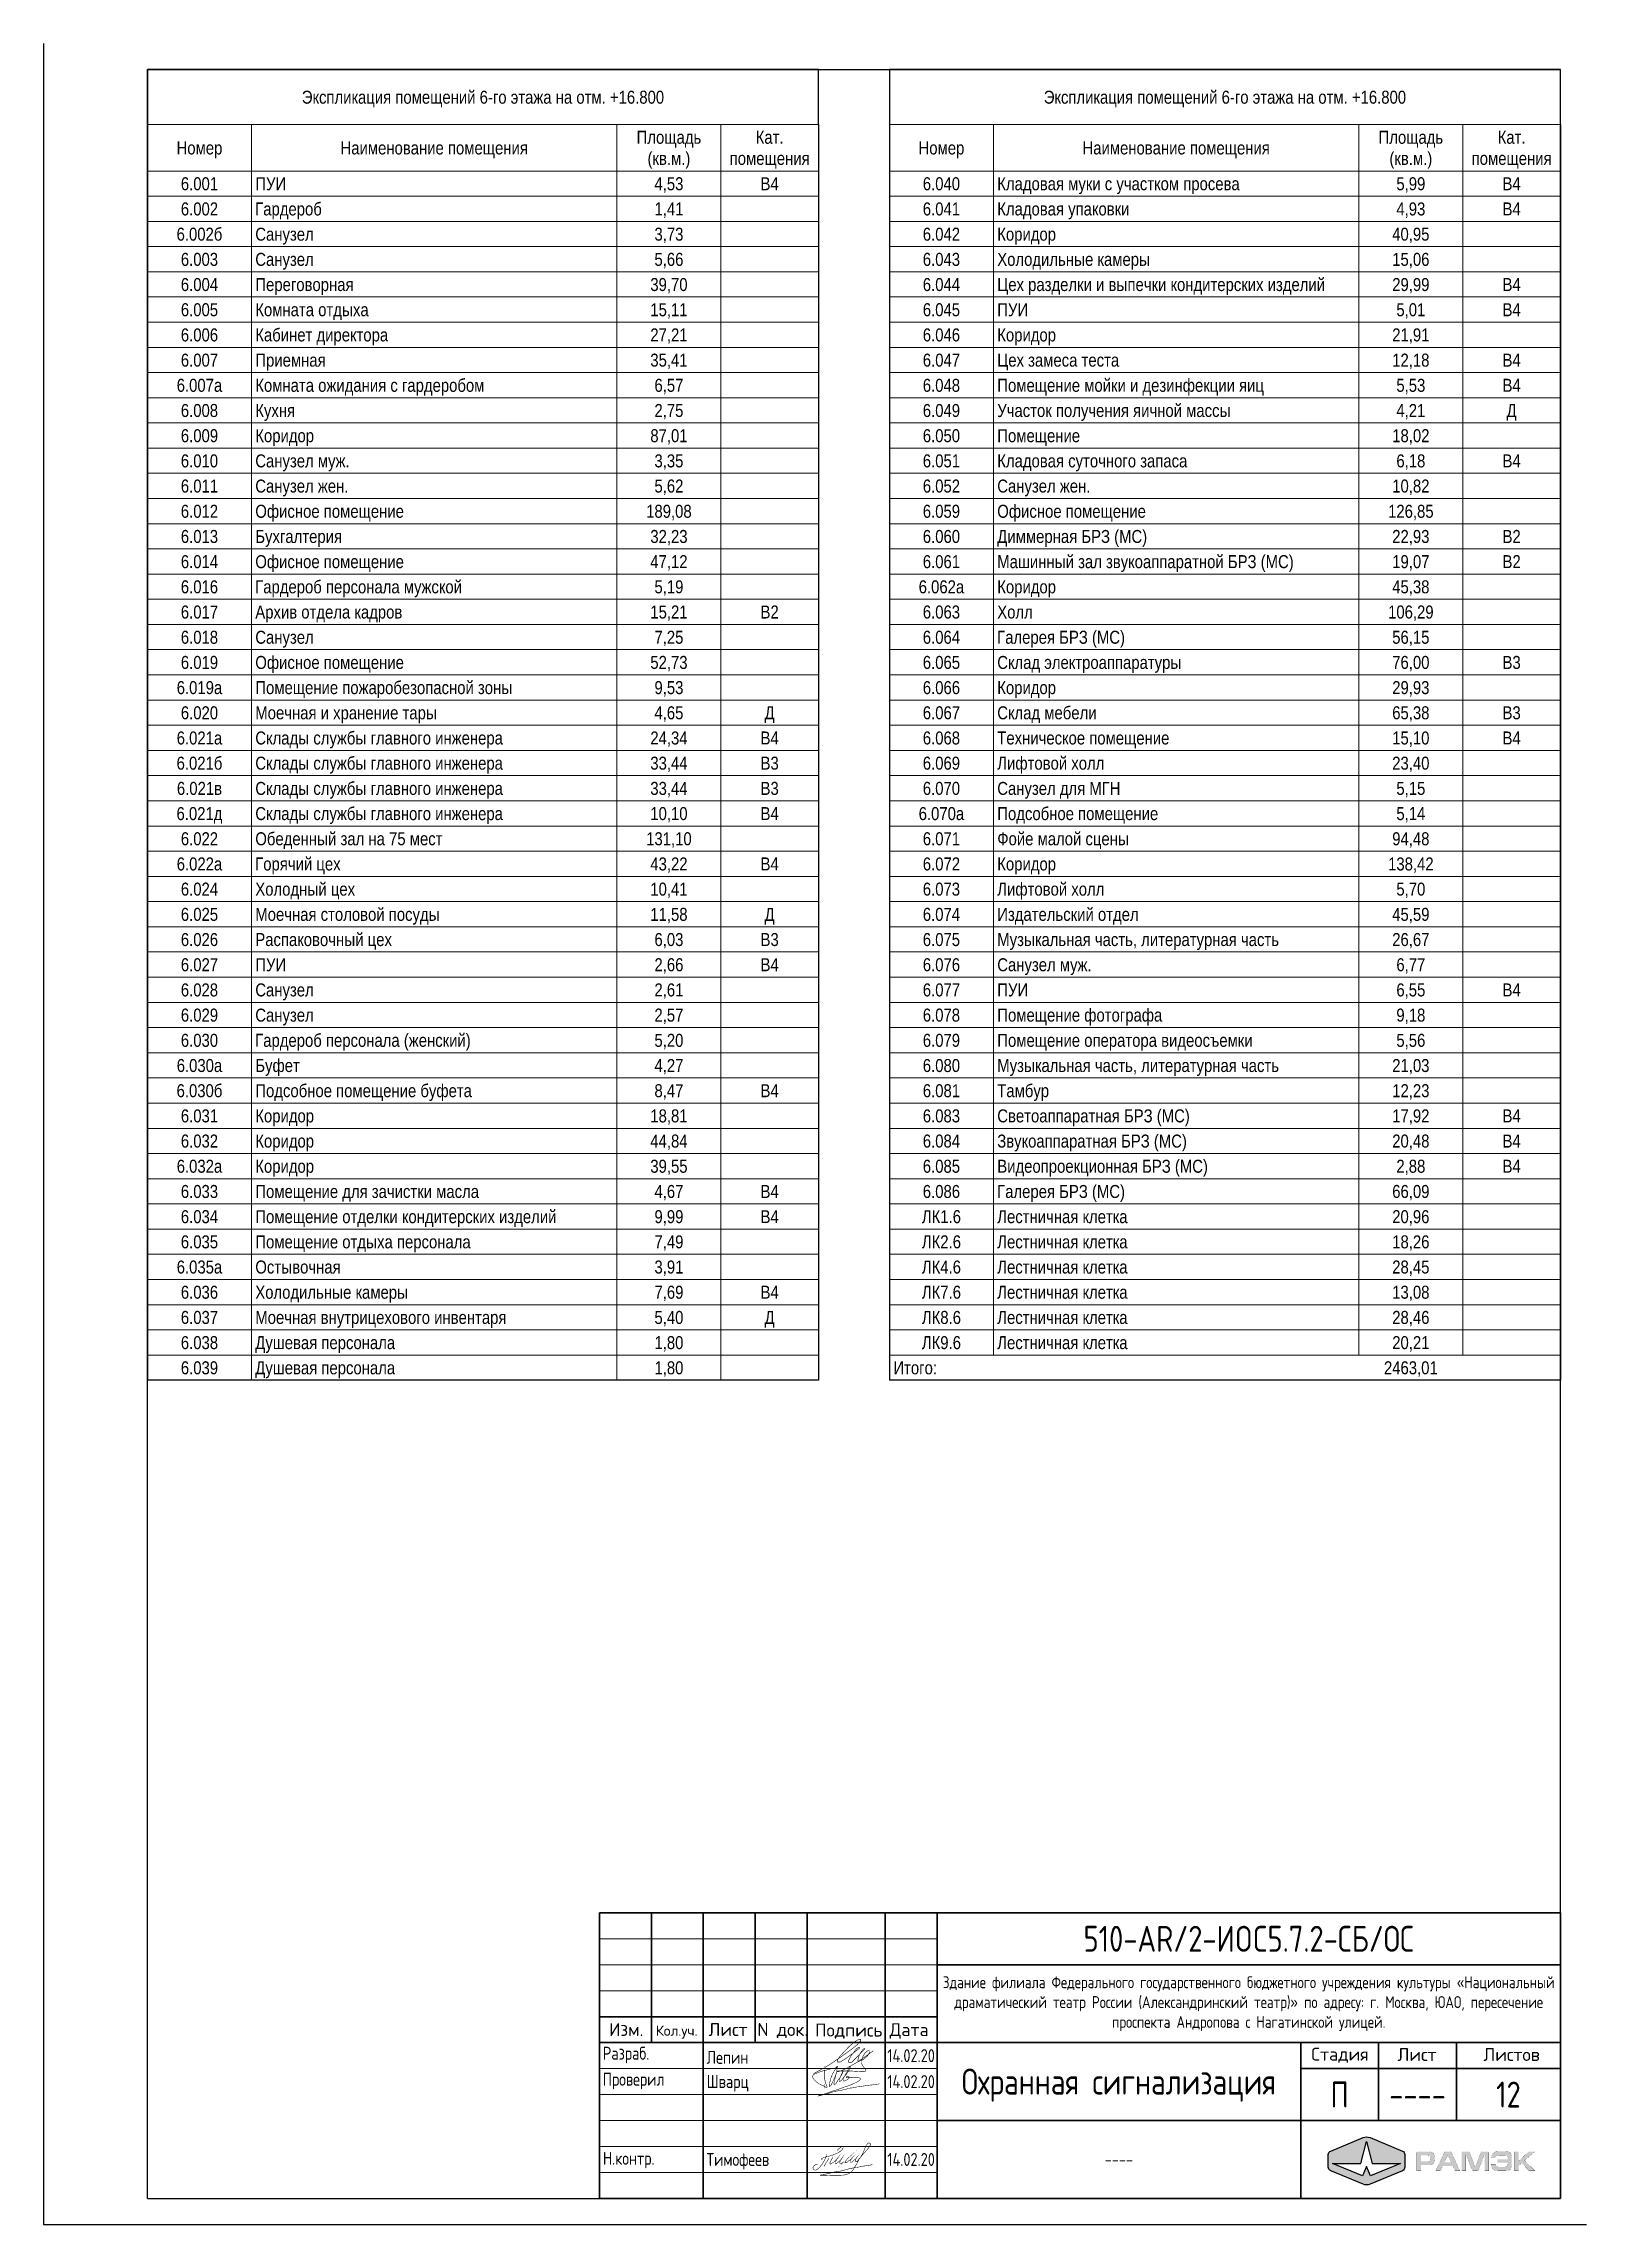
# Paper-space layout 'Экспликация 6 этаж' of a CAD drawing. Header units: millimetres. Extents: x 0 to 297, y 0 to 420.
import ezdxf
from ezdxf.enums import TextEntityAlignment as Align

# ---------------------------------------------------------------- set-up
doc = ezdxf.new("R2010")
doc.units = ezdxf.units.MM
for name, color, linetype, lineweight in [('Графика спецификации', 7, 'Continuous', 9), ('Обычные линии', 7, 'Continuous', 25), ('Тонкие линии', 7, 'Continuous', 18)]:
    doc.layers.add(name, color=color, linetype=linetype, lineweight=lineweight)
doc.layers.add('Штамп', color=250, linetype='Continuous')
doc.styles.add('-ISOCPEUR-', font='ISOCPEUR.TTF', dxfattribs={"width": 0.8, "height": 2.5})
doc.styles.add('Arial Narrow_3', font='Arial Narrow.ttf', dxfattribs={"height": 2.5})

psp = doc.layouts.new('Экспликация 6 этаж')

# ---------------------------------------------------------------- texts
at = {"layer": 'Графика спецификации', "char_height": 2.5, "line_spacing_factor": 0.974696, "style": 'Arial Narrow_3'}
for s, insert, width, attachment_point in [('Экспликация помещений 6-го этажа на отм. +16.800', (84.58, 410.93), 83.6339, 2), ('Экспликация помещений 6-го этажа на отм. +16.800', (227.42, 410.93), 83.6339, 2), ('Площадь\\P(кв.м.)', (120.38, 403.21), 14.9215, 2), ('Кат.\\Pпомещения', (139.77, 403.21), 18.483, 2), ('Площадь\\P(кв.м.)', (263.21, 403.21), 14.9215, 2), ('Кат.\\Pпомещения', (282.61, 403.21), 18.483, 2), ('Номер', (30, 401.16), 10.5617, 2), ('Наименование помещения', (75.19, 401.16), 43.3214, 2), ('Номер', (172.84, 401.16), 10.5617, 2), ('Наименование помещения', (218.03, 401.16), 43.3214, 2), ('6.001', (30, 394.26), 8.566, 2), ('ПУИ', (40.75, 394.26), 7.1537, 1), ('4,53', (120.38, 394.26), 6.6625, 2), ('В4', (139.77, 394.26), 4.2063, 2), ('6.040', (172.84, 394.26), 8.566, 2), ('Кладовая муки с участком просева', (183.59, 394.26), 56.0015, 1), ('5,99', (263.21, 394.26), 6.6625, 2), ('В4', (282.61, 394.26), 4.2063, 2), ('6.002', (30, 389.41), 8.566, 2), ('Гардероб', (40.75, 389.41), 15.3206, 1), ('1,41', (120.38, 389.41), 6.6625, 2), ('6.041', (172.84, 389.41), 8.566, 2), ('Кладовая упаковки', (183.59, 389.41), 30.5491, 1), ('4,93', (263.21, 389.41), 6.6625, 2), ('В4', (282.61, 389.41), 4.2063, 2), ('6.002б', (30, 384.55), 10.531, 2), ('Санузел', (40.75, 384.55), 13.4784, 1), ('3,73', (120.38, 384.55), 6.6625, 2), ('6.042', (172.84, 384.55), 8.566, 2), ('Коридор', (183.59, 384.55), 13.5398, 1), ('40,95', (263.21, 384.55), 8.566, 2), ('6.003', (30, 379.7), 8.566, 2), ('Санузел', (40.75, 379.7), 13.4784, 1), ('5,66', (120.38, 379.7), 6.6625, 2), ('6.043', (172.84, 379.7), 8.566, 2), ('Холодильные камеры', (183.59, 379.7), 35.3387, 1), ('15,06', (263.21, 379.7), 8.566, 2), ('6.004', (30, 374.85), 8.566, 2), ('Переговорная', (40.75, 374.85), 22.6892, 1), ('39,70', (120.38, 374.85), 8.566, 2), ('6.044', (172.84, 374.85), 8.566, 2), ('Цех разделки и выпечки кондитерских изделий', (183.59, 374.85), 75.7433, 1), ('29,99', (263.21, 374.85), 8.566, 2), ('В4', (282.61, 374.85), 4.2063, 2), ('6.005', (30, 370), 8.566, 2), ('Комната отдыха', (40.75, 370), 26.1586, 1), ('15,11', (120.38, 370), 8.566, 2), ('6.045', (172.84, 370), 8.566, 2), ('ПУИ', (183.59, 370), 7.1537, 1), ('5,01', (263.21, 370), 6.6625, 2), ('В4', (282.61, 370), 4.2063, 2), ('6.006', (30, 365.15), 8.566, 2), ('Кабинет директора', (40.75, 365.15), 30.6412, 1), ('27,21', (120.38, 365.15), 8.566, 2), ('6.046', (172.84, 365.15), 8.566, 2), ('Коридор', (183.59, 365.15), 13.5398, 1), ('21,91', (263.21, 365.15), 8.566, 2), ('6.007', (30, 360.29), 8.566, 2), ('Приемная', (40.75, 360.29), 16.2724, 1), ('35,41', (120.38, 360.29), 8.566, 2), ('6.047', (172.84, 360.29), 8.566, 2), ('Цех замеса теста', (183.59, 360.29), 28.0929, 1), ('12,18', (263.21, 360.29), 8.566, 2), ('В4', (282.61, 360.29), 4.2063, 2), ('6.007а', (30, 355.44), 10.4696, 2), ('Комната ожидания с гардеробом', (40.75, 355.44), 52.8699, 1), ('6,57', (120.38, 355.44), 6.6625, 2), ('6.048', (172.84, 355.44), 8.566, 2), ('Помещение мойки и дезинфекции яиц', (183.59, 355.44), 61.6201, 1), ('5,53', (263.21, 355.44), 6.6625, 2), ('В4', (282.61, 355.44), 4.2063, 2), ('6.008', (30, 350.59), 8.566, 2), ('Кухня', (40.75, 350.59), 9.2108, 1), ('2,75', (120.38, 350.59), 6.6625, 2), ('6.049', (172.84, 350.59), 8.566, 2), ('Участок получения яичной массы', (183.59, 350.59), 53.9752, 1), ('4,21', (263.21, 350.59), 6.6625, 2), ('\\fArial Narrow|b0|i0|c204|p34|;Д', (282.61, 350.59), 2.3334, 2), ('6.009', (30, 345.74), 8.566, 2), ('Коридор', (40.75, 345.74), 13.5398, 1), ('87,01', (120.38, 345.74), 8.566, 2), ('6.050', (172.84, 345.74), 8.566, 2), ('Помещение', (183.59, 345.74), 19.1277, 1), ('18,02', (263.21, 345.74), 8.566, 2), ('6.010', (30, 340.89), 8.566, 2), ('Санузел муж.', (40.75, 340.89), 21.7681, 1), ('3,35', (120.38, 340.89), 6.6625, 2), ('6.051', (172.84, 340.89), 8.566, 2), ('Кладовая суточного запаса', (183.59, 340.89), 43.874, 1), ('6,18', (263.21, 340.89), 6.6625, 2), ('В4', (282.61, 340.89), 4.2063, 2), ('6.011', (30, 336.04), 8.566, 2), ('Санузел жен.', (40.75, 336.04), 21.4918, 1), ('5,62', (120.38, 336.04), 6.6625, 2), ('6.052', (172.84, 336.04), 8.566, 2), ('Санузел жен.', (183.59, 336.04), 21.4918, 1), ('10,82', (263.21, 336.04), 8.566, 2), ('6.012', (30, 331.18), 8.566, 2), ('Офисное помещение', (40.75, 331.18), 34.3255, 1), ('189,08', (120.38, 331.18), 10.4696, 2), ('6.059', (172.84, 331.18), 8.566, 2), ('Офисное помещение', (183.59, 331.18), 34.3255, 1), ('126,85', (263.21, 331.18), 10.4696, 2), ('6.013', (30, 326.33), 8.566, 2), ('Бухгалтерия', (40.75, 326.33), 20.0488, 1), ('32,23', (120.38, 326.33), 8.566, 2), ('6.060', (172.84, 326.33), 8.566, 2), ('Диммерная БРЗ (МС)', (183.59, 326.33), 34.6939, 1), ('22,93', (263.21, 326.33), 8.566, 2), ('В2', (282.61, 326.33), 4.2063, 2), ('6.014', (30, 321.48), 8.566, 2), ('Офисное помещение', (40.75, 321.48), 34.3255, 1), ('47,12', (120.38, 321.48), 8.566, 2), ('6.061', (172.84, 321.48), 8.566, 2), ('Машинный зал звукоаппаратной БРЗ (МС)', (183.59, 321.48), 68.5282, 1), ('19,07', (263.21, 321.48), 8.566, 2), ('В2', (282.61, 321.48), 4.2063, 2), ('6.016', (30, 316.63), 8.566, 2), ('Гардероб персонала мужской', (40.75, 316.63), 47.6504, 1), ('5,19', (120.38, 316.63), 6.6625, 2), ('6.062а', (172.84, 316.63), 10.4696, 2), ('Коридор', (183.59, 316.63), 13.5398, 1), ('45,38', (263.21, 316.63), 8.566, 2), ('6.017', (30, 311.78), 8.566, 2), ('Архив отдела кадров', (40.75, 311.78), 33.9264, 1), ('15,21', (120.38, 311.78), 8.566, 2), ('В2', (139.77, 311.78), 4.2063, 2), ('6.063', (172.84, 311.78), 8.566, 2), ('Холл', (183.59, 311.78), 8.1976, 1), ('106,29', (263.21, 311.78), 10.4696, 2), ('6.018', (30, 306.92), 8.566, 2), ('Санузел', (40.75, 306.92), 13.4784, 1), ('7,25', (120.38, 306.92), 6.6625, 2), ('6.064', (172.84, 306.92), 8.566, 2), ('Галерея БРЗ (МС)', (183.59, 306.92), 29.5359, 1), ('56,15', (263.21, 306.92), 8.566, 2), ('6.019', (30, 302.07), 8.566, 2), ('Офисное помещение', (40.75, 302.07), 34.3255, 1), ('52,73', (120.38, 302.07), 8.566, 2), ('6.065', (172.84, 302.07), 8.566, 2), ('Склад электроаппаратуры', (183.59, 302.07), 42.4924, 1), ('76,00', (263.21, 302.07), 8.566, 2), ('В3', (282.61, 302.07), 4.2063, 2), ('6.019а', (30, 297.22), 10.4696, 2), ('Помещение пожаробезопасной зоны', (40.75, 297.22), 59.3174, 1), ('9,53', (120.38, 297.22), 6.6625, 2), ('6.066', (172.84, 297.22), 8.566, 2), ('Коридор', (183.59, 297.22), 13.5398, 1), ('29,93', (263.21, 297.22), 8.566, 2), ('6.020', (30, 292.37), 8.566, 2), ('Моечная и хранение тары', (40.75, 292.37), 42.0011, 1), ('4,65', (120.38, 292.37), 6.6625, 2), ('\\fArial Narrow|b0|i0|c204|p34|;Д', (139.77, 292.37), 2.3334, 2), ('6.067', (172.84, 292.37), 8.566, 2), ('Склад мебели', (183.59, 292.37), 22.9041, 1), ('65,38', (263.21, 292.37), 8.566, 2), ('В3', (282.61, 292.37), 4.2063, 2), ('6.021а', (30, 287.52), 10.4696, 2), ('Склады службы главного инженера', (40.75, 287.52), 57.2296, 1), ('24,34', (120.38, 287.52), 8.566, 2), ('В4', (139.77, 287.52), 4.2063, 2), ('6.068', (172.84, 287.52), 8.566, 2), ('Техническое помещение', (183.59, 287.52), 39.7906, 1), ('15,10', (263.21, 287.52), 8.566, 2), ('В4', (282.61, 287.52), 4.2063, 2), ('6.021б', (30, 282.67), 10.531, 2), ('Склады службы главного инженера', (40.75, 282.67), 57.2296, 1), ('33,44', (120.38, 282.67), 8.566, 2), ('В3', (139.77, 282.67), 4.2063, 2), ('6.069', (172.84, 282.67), 8.566, 2), ('Лифтовой холл', (183.59, 282.67), 24.7156, 1), ('23,40', (263.21, 282.67), 8.566, 2), ('6.021в', (30, 277.81), 10.4082, 2), ('Склады службы главного инженера', (40.75, 277.81), 57.2296, 1), ('33,44', (120.38, 277.81), 8.566, 2), ('В3', (139.77, 277.81), 4.2063, 2), ('6.070', (172.84, 277.81), 8.566, 2), ('Санузел для МГН', (183.59, 277.81), 28.4613, 1), ('5,15', (263.21, 277.81), 6.6625, 2), ('Склады службы главного инженера', (40.75, 272.96), 57.2296, 1), ('Подсобное помещение', (183.59, 272.96), 37.1501, 1), ('6.021д', (30, 272.96), 10.5617, 2), ('10,10', (120.38, 272.96), 8.566, 2), ('В4', (139.77, 272.96), 4.2063, 2), ('6.070а', (172.84, 272.96), 10.4696, 2), ('5,14', (263.21, 272.96), 6.6625, 2), ('6.022', (30, 268.11), 8.566, 2), ('Обеденный зал на 75 мест', (40.75, 268.11), 43.1678, 1), ('131,10', (120.38, 268.11), 10.4696, 2), ('6.071', (172.84, 268.11), 8.566, 2), ('Фойе малой сцены', (183.59, 268.11), 30.3649, 1), ('94,48', (263.21, 268.11), 8.566, 2), ('6.022а', (30, 263.26), 10.4696, 2), ('Горячий цех', (40.75, 263.26), 19.7111, 1), ('43,22', (120.38, 263.26), 8.566, 2), ('В4', (139.77, 263.26), 4.2063, 2), ('6.072', (172.84, 263.26), 8.566, 2), ('Коридор', (183.59, 263.26), 13.5398, 1), ('138,42', (263.21, 263.26), 10.4696, 2), ('6.024', (30, 258.41), 8.566, 2), ('Холодный цех', (40.75, 258.41), 23.0269, 1), ('10,41', (120.38, 258.41), 8.566, 2), ('6.073', (172.84, 258.41), 8.566, 2), ('Лифтовой холл', (183.59, 258.41), 24.7156, 1), ('5,70', (263.21, 258.41), 6.6625, 2), ('6.025', (30, 253.55), 8.566, 2), ('Моечная столовой посуды', (40.75, 253.55), 42.6152, 1), ('11,58', (120.38, 253.55), 8.566, 2), ('\\fArial Narrow|b0|i0|c204|p34|;Д', (139.77, 253.55), 2.3334, 2), ('6.074', (172.84, 253.55), 8.566, 2), ('Издательский отдел', (183.59, 253.55), 32.6062, 1), ('45,59', (263.21, 253.55), 8.566, 2), ('6.026', (30, 248.7), 8.566, 2), ('Распаковочный цех', (40.75, 248.7), 31.593, 1), ('6,03', (120.38, 248.7), 6.6625, 2), ('В3', (139.77, 248.7), 4.2063, 2), ('6.075', (172.84, 248.7), 8.566, 2), ('Музыкальная часть, литературная часть', (183.59, 248.7), 65.1509, 1), ('26,67', (263.21, 248.7), 8.566, 2), ('6.027', (30, 243.85), 8.566, 2), ('ПУИ', (40.75, 243.85), 7.1537, 1), ('2,66', (120.38, 243.85), 6.6625, 2), ('В4', (139.77, 243.85), 4.2063, 2), ('6.076', (172.84, 243.85), 8.566, 2), ('Санузел муж.', (183.59, 243.85), 21.7681, 1), ('6,77', (263.21, 243.85), 6.6625, 2), ('6.028', (30, 239), 8.566, 2), ('Санузел', (40.75, 239), 13.4784, 1), ('2,61', (120.38, 239), 6.6625, 2), ('6.077', (172.84, 239), 8.566, 2), ('ПУИ', (183.59, 239), 7.1537, 1), ('6,55', (263.21, 239), 6.6625, 2), ('В4', (282.61, 239), 4.2063, 2), ('6.029', (30, 234.15), 8.566, 2), ('Санузел', (40.75, 234.15), 13.4784, 1), ('2,57', (120.38, 234.15), 6.6625, 2), ('6.078', (172.84, 234.15), 8.566, 2), ('Помещение фотографа', (183.59, 234.15), 38.0712, 1), ('9,18', (263.21, 234.15), 6.6625, 2), ('6.030', (30, 229.29), 8.566, 2), ('Гардероб персонала (женский)', (40.75, 229.29), 49.6768, 1), ('5,20', (120.38, 229.29), 6.6625, 2), ('6.079', (172.84, 229.29), 8.566, 2), ('Помещение оператора видеосъемки', (183.59, 229.29), 58.949, 1), ('5,56', (263.21, 229.29), 6.6625, 2), ('6.030а', (30, 224.44), 10.4696, 2), ('Буфет', (40.75, 224.44), 10.2854, 1), ('4,27', (120.38, 224.44), 6.6625, 2), ('6.080', (172.84, 224.44), 8.566, 2), ('Музыкальная часть, литературная часть', (183.59, 224.44), 65.1509, 1), ('21,03', (263.21, 224.44), 8.566, 2), ('6.030б', (30, 219.59), 10.531, 2), ('Подсобное помещение буфета', (40.75, 219.59), 49.9838, 1), ('8,47', (120.38, 219.59), 6.6625, 2), ('В4', (139.77, 219.59), 4.2063, 2), ('6.081', (172.84, 219.59), 8.566, 2), ('Тамбур', (183.59, 219.59), 11.974, 1), ('12,23', (263.21, 219.59), 8.566, 2), ('6.031', (30, 214.74), 8.566, 2), ('Коридор', (40.75, 214.74), 13.5398, 1), ('18,81', (120.38, 214.74), 8.566, 2), ('6.083', (172.84, 214.74), 8.566, 2), ('Светоаппаратная БРЗ (МС)', (183.59, 214.74), 44.5188, 1), ('17,92', (263.21, 214.74), 8.566, 2), ('В4', (282.61, 214.74), 4.2063, 2), ('Звукоаппаратная БРЗ (МС)', (183.59, 209.89), 43.874, 1), ('6.032', (30, 209.89), 8.566, 2), ('Коридор', (40.75, 209.89), 13.5398, 1), ('44,84', (120.38, 209.89), 8.566, 2), ('6.084', (172.84, 209.89), 8.566, 2), ('20,48', (263.21, 209.89), 8.566, 2), ('В4', (282.61, 209.89), 4.2063, 2), ('6.032а', (30, 205.04), 10.4696, 2), ('Коридор', (40.75, 205.04), 13.5398, 1), ('39,55', (120.38, 205.04), 8.566, 2), ('6.085', (172.84, 205.04), 8.566, 2), ('Видеопроекционная БРЗ (МС)', (183.59, 205.04), 48.725, 1), ('2,88', (263.21, 205.04), 6.6625, 2), ('В4', (282.61, 205.04), 4.2063, 2), ('6.033', (30, 200.18), 8.566, 2), ('Помещение для зачистки масла', (40.75, 200.18), 51.6725, 1), ('4,67', (120.38, 200.18), 6.6625, 2), ('В4', (139.77, 200.18), 4.2063, 2), ('6.086', (172.84, 200.18), 8.566, 2), ('Галерея БРЗ (МС)', (183.59, 200.18), 29.5359, 1), ('66,09', (263.21, 200.18), 8.566, 2), ('6.034', (30, 195.33), 8.566, 2), ('Помещение отделки кондитерских изделий', (40.75, 195.33), 69.5107, 1), ('9,99', (120.38, 195.33), 6.6625, 2), ('В4', (139.77, 195.33), 4.2063, 2), ('ЛК1.6', (172.84, 195.33), 9.0266, 2), ('Лестничная клетка', (183.59, 195.33), 30.1192, 1), ('20,96', (263.21, 195.33), 8.566, 2), ('6.035', (30, 190.48), 8.566, 2), ('Помещение отдыха персонала', (40.75, 190.48), 49.7075, 1), ('7,49', (120.38, 190.48), 6.6625, 2), ('ЛК2.6', (172.84, 190.48), 9.0266, 2), ('Лестничная клетка', (183.59, 190.48), 30.1192, 1), ('18,26', (263.21, 190.48), 8.566, 2), ('6.035а', (30, 185.63), 10.4696, 2), ('Остывочная', (40.75, 185.63), 19.7725, 1), ('3,91', (120.38, 185.63), 6.6625, 2), ('ЛК4.6', (172.84, 185.63), 9.0266, 2), ('Лестничная клетка', (183.59, 185.63), 30.1192, 1), ('28,45', (263.21, 185.63), 8.566, 2), ('6.036', (30, 180.78), 8.566, 2), ('Холодильные камеры', (40.75, 180.78), 35.3387, 1), ('7,69', (120.38, 180.78), 6.6625, 2), ('В4', (139.77, 180.78), 4.2063, 2), ('ЛК7.6', (172.84, 180.78), 9.0266, 2), ('Лестничная клетка', (183.59, 180.78), 30.1192, 1), ('13,08', (263.21, 180.78), 8.566, 2), ('6.037', (30, 175.92), 8.566, 2), ('Моечная внутрицехового инвентаря', (40.75, 175.92), 58.0893, 1), ('5,40', (120.38, 175.92), 6.6625, 2), ('\\fArial Narrow|b0|i0|c204|p34|;Д', (139.77, 175.92), 2.3334, 2), ('ЛК8.6', (172.84, 175.92), 9.0266, 2), ('Лестничная клетка', (183.59, 175.92), 30.1192, 1), ('28,46', (263.21, 175.92), 8.566, 2), ('6.038', (30, 171.07), 8.566, 2), ('Душевая персонала', (40.75, 171.07), 32.2991, 1), ('1,80', (120.38, 171.07), 6.6625, 2), ('ЛК9.6', (172.84, 171.07), 9.0266, 2), ('Лестничная клетка', (183.59, 171.07), 30.1192, 1), ('20,21', (263.21, 171.07), 8.566, 2), ('6.039', (30, 166.22), 8.566, 2), ('Душевая персонала', (40.75, 166.22), 32.2991, 1), ('1,80', (120.38, 166.22), 6.6625, 2), ('Итого:', (163.59, 166.22), 10.0705, 1), ('2463,01', (263.21, 166.22), 12.3731, 2)]:
    psp.add_mtext(s, dxfattribs=dict(at, insert=insert, width=width, attachment_point=attachment_point))

# ---------------------------------------------------------------- blocks, each defined once
blk = doc.blocks.new('LOGO-RAMEC')
h = blk.add_hatch(color=160)
h.dxf.hatch_style = 1
h.paths.add_polyline_path([(13.71, 1.82), (7.72, 4.32, 0.200197), (6.43, 4.32), (0.44, 1.82, 0.302672), (0, 1.16), (0, -1.16, 0.302672), (0.44, -1.82), (6.43, -4.32, 0.200197), (7.72, -4.32), (13.71, -1.82, 0.302672), (14.15, -1.16), (14.15, 1.16, 0.302672)])
h.paths.add_polyline_path([(6.01, -0.48), (7.08, 3.61), (8.14, -0.48), (13.38, -0.48), (7.81, -2.77), (7.08, -1.05), (6.34, -2.77), (0.77, -0.48)], flags=16)
h = blk.add_hatch(color=160)
h.dxf.hatch_style = 1
h.paths.add_polyline_path([(18.03, 1.72), (17.48, 1.72), (16.59, 1.72, 0.414214), (16.39, 1.52), (16.39, 1.28), (16.39, 0.83), (16.39, 0.39), (16.39, -0.06), (16.39, -0.51), (16.39, -0.94), (16.39, -1.39), (16.39, -1.84), (16.76, -1.84), (17.15, -1.84), (17.15, -1.32), (17.15, -0.78), (17.51, -0.78), (17.86, -0.78), (18.22, -0.78), (18.57, -0.78), (19, -0.74), (19.31, -0.6), (19.53, -0.36), (19.65, -0.01), (19.69, 0.48), (19.65, 0.95), (19.53, 1.3), (19.31, 1.55), (19, 1.68), (18.57, 1.72)])
h.paths.add_polyline_path([(18.43, 1.01), (18.63, 0.99), (18.78, 0.93), (18.87, 0.82), (18.91, 0.66), (18.93, 0.48), (18.91, 0.27), (18.87, 0.11), (18.77, 0), (18.63, -0.06), (18.43, -0.08), (18.11, -0.08), (17.8, -0.08), (17.48, -0.08), (17.15, -0.08), (17.15, 0.47), (17.15, 1.01), (17.47, 1.01), (17.78, 1.01), (18.11, 1.01)], flags=16)
h.paths.add_polyline_path([(23.75, -0.51), (23.54, -0.06), (23.33, 0.38), (23.11, 0.83), (22.91, 1.28), (22.74, 1.61, 0.284079), (22.57, 1.72), (22.12, 1.72), (21.68, 1.72, 0.284079), (21.5, 1.61), (21.34, 1.28), (21.14, 0.83), (20.92, 0.39), (20.71, -0.06), (20.49, -0.51), (20.29, -0.94), (20.07, -1.39), (19.86, -1.84), (20.31, -1.84), (20.75, -1.84), (20.97, -1.39), (21.17, -0.94), (21.63, -0.94), (22.12, -0.94), (22.59, -0.94), (23.07, -0.94), (23.27, -1.39), (23.48, -1.84), (23.93, -1.84), (24.38, -1.84), (24.17, -1.4), (23.95, -0.95)])
h.paths.add_polyline_path([(22.75, -0.27), (22.43, -0.27), (22.12, -0.27), (21.8, -0.27), (21.48, -0.27), (21.63, 0.05), (21.79, 0.39), (21.95, 0.72), (22.11, 1.06), (22.14, 1.06), (22.3, 0.72), (22.45, 0.39), (22.6, 0.07)], flags=16)
h.paths.add_polyline_path([(24.68, -0.51), (24.68, -0.94), (24.68, -1.39), (24.68, -1.84), (25.07, -1.84), (25.45, -1.84), (25.45, -1.49), (25.45, -1.12), (25.45, -0.77), (25.45, -0.41), (25.45, -0.06), (25.45, 0.3), (25.45, 0.66), (25.45, 1.01), (25.55, 1.01), (25.69, 0.66), (25.82, 0.3), (25.97, -0.06), (26.1, -0.41), (26.23, -0.77), (26.37, -1.12), (26.51, -1.48), (26.6, -1.71, 0.314645), (26.79, -1.84), (27.19, -1.84), (27.6, -1.84, 0.311598), (27.79, -1.71), (27.87, -1.49), (28.01, -1.12), (28.15, -0.77), (28.29, -0.41), (28.42, -0.06), (28.57, 0.3), (28.7, 0.66), (28.83, 1.01), (28.94, 1.01), (28.94, 0.66), (28.94, 0.3), (28.94, -0.06), (28.94, -0.41), (28.94, -0.77), (28.94, -1.12), (28.94, -1.48), (28.94, -1.84), (29.32, -1.84), (29.71, -1.84), (29.71, -1.4), (29.71, -0.95), (29.71, -0.51), (29.71, -0.06), (29.71, 0.38), (29.71, 0.83), (29.71, 1.28), (29.71, 1.52, 0.414214), (29.51, 1.72), (29.35, 1.72), (28.99, 1.72), (28.64, 1.72), (28.42, 1.72, 0.319979), (28.23, 1.58), (28.15, 1.36), (28.02, 1.01), (27.89, 0.66), (27.75, 0.3), (27.62, -0.06), (27.48, -0.42), (27.35, -0.77), (27.22, -1.14), (27.17, -1.14), (27.05, -0.77), (26.91, -0.42), (26.78, -0.07), (26.65, 0.3), (26.51, 0.65), (26.38, 1.01), (26.25, 1.36), (26.16, 1.59, 0.311598), (25.97, 1.72), (25.76, 1.72), (25.4, 1.72), (25.04, 1.72), (24.88, 1.72, 0.414214), (24.68, 1.52), (24.68, 1.28), (24.68, 0.83), (24.68, 0.39), (24.68, -0.06)])
h.paths.add_polyline_path([(32.07, -1.84), (32.43, -1.84), (32.79, -1.84), (33.25, -1.8), (33.58, -1.67), (33.8, -1.44), (33.92, -1.08), (33.96, -0.58), (33.96, -0.06), (33.96, 0.47), (33.92, 0.99), (33.79, 1.36), (33.55, 1.61), (33.21, 1.73), (32.72, 1.76), (32.4, 1.76), (32.09, 1.76), (31.77, 1.76), (31.45, 1.76), (31.03, 1.73), (30.69, 1.62), (30.42, 1.4), (30.26, 1.06), (30.2, 0.54), (30.59, 0.54), (30.97, 0.54), (30.99, 0.73), (31.05, 0.88), (31.18, 0.98), (31.35, 1.04), (31.59, 1.06), (32.07, 1.06), (32.57, 1.06), (32.83, 1.05), (33.01, 1), (33.12, 0.89), (33.18, 0.71), (33.19, 0.43), (33.19, 0.28), (32.72, 0.28), (32.24, 0.28), (31.77, 0.28), (31.28, 0.28), (31.28, -0.34), (31.76, -0.34), (32.23, -0.34), (32.71, -0.34), (33.19, -0.34), (33.19, -0.48), (33.17, -0.76), (33.09, -0.94), (32.97, -1.06), (32.8, -1.11), (32.57, -1.14), (32.09, -1.14), (31.59, -1.14), (31.35, -1.11), (31.18, -1.08), (31.05, -0.98), (30.99, -0.82), (30.97, -0.6), (30.59, -0.6), (30.2, -0.6), (30.23, -1.1), (30.34, -1.45), (30.54, -1.67), (30.88, -1.8), (31.36, -1.84), (31.72, -1.84)])
h.paths.add_polyline_path([(34.47, -0.51), (34.47, -0.94), (34.47, -1.39), (34.47, -1.84), (34.84, -1.84), (35.23, -1.84), (35.23, -1.46), (35.23, -1.08), (35.23, -0.91), (35.53, -0.65), (35.79, -0.42), (36.06, -0.7), (36.43, -1.08), (36.8, -1.45), (37.17, -1.84), (37.73, -1.84), (38.3, -1.84), (37.82, -1.37), (37.32, -0.89), (36.83, -0.42), (36.34, 0.05), (36.81, 0.47), (37.28, 0.89), (37.76, 1.3), (38.23, 1.72), (37.66, 1.72), (37.08, 1.72), (36.74, 1.39), (36.38, 1.06), (36.03, 0.72), (35.23, -0.03), (35.23, 0.39), (35.23, 0.72), (35.23, 1.06), (35.23, 1.39), (35.23, 1.72), (34.84, 1.72), (34.47, 1.72), (34.47, 1.28), (34.47, 0.83), (34.47, 0.39), (34.47, -0.06)])
at = {"color": 160}
blk.add_lwpolyline([(6.43, -4.32), (0.44, -1.82, -0.302672), (0, -1.16), (0, 1.16, -0.302672), (0.44, 1.82), (6.43, 4.32, -0.200197), (7.72, 4.32), (13.71, 1.82, -0.302672), (14.15, 1.16), (14.15, -1.16, -0.302672), (13.71, -1.82), (7.72, -4.32, -0.200197)], format="xyb", close=True, dxfattribs=at)
blk.add_lwpolyline([(7.08, -1.05), (6.34, -2.77), (0.77, -0.48), (6.01, -0.48), (7.08, 3.61), (8.14, -0.48), (13.38, -0.48), (7.81, -2.77)], close=True, dxfattribs=at)
at = {"color": 160, "lineweight": 25, "const_width": 0.02}
for points in [[(17.15, -0.78), (17.51, -0.78), (17.86, -0.78), (18.22, -0.78), (18.57, -0.78), (19, -0.74), (19.31, -0.6), (19.53, -0.36), (19.65, -0.01), (19.69, 0.48), (19.65, 0.95), (19.53, 1.3), (19.31, 1.55), (19, 1.68), (18.57, 1.72), (18.03, 1.72), (17.48, 1.72), (16.59, 1.72, 0.414214), (16.39, 1.52), (16.39, 1.28), (16.39, 0.83), (16.39, 0.39), (16.39, -0.06), (16.39, -0.51), (16.39, -0.94), (16.39, -1.39), (16.39, -1.84), (16.76, -1.84), (17.15, -1.84), (17.15, -1.32)], [(20.75, -1.84), (20.97, -1.39), (21.17, -0.94), (21.63, -0.94), (22.12, -0.94), (22.59, -0.94), (23.07, -0.94), (23.27, -1.39), (23.48, -1.84), (23.93, -1.84), (24.38, -1.84), (24.17, -1.4), (23.95, -0.95), (23.75, -0.51), (23.54, -0.06), (23.33, 0.38), (23.11, 0.83), (22.91, 1.28), (22.74, 1.61, 0.284079), (22.57, 1.72), (22.12, 1.72), (21.68, 1.72, 0.284079), (21.5, 1.61), (21.34, 1.28), (21.14, 0.83), (20.92, 0.39), (20.71, -0.06), (20.49, -0.51), (20.29, -0.94), (20.07, -1.39), (19.86, -1.84), (20.31, -1.84)], [(24.68, 1.52), (24.68, 1.28), (24.68, 0.83), (24.68, 0.39), (24.68, -0.06), (24.68, -0.51), (24.68, -0.94), (24.68, -1.39), (24.68, -1.84), (25.07, -1.84), (25.45, -1.84), (25.45, -1.49), (25.45, -1.12), (25.45, -0.77), (25.45, -0.41), (25.45, -0.06), (25.45, 0.3), (25.45, 0.66), (25.45, 1.01), (25.55, 1.01), (25.69, 0.66), (25.82, 0.3), (25.97, -0.06), (26.1, -0.41), (26.23, -0.77), (26.37, -1.12), (26.51, -1.48), (26.6, -1.71, 0.314645), (26.79, -1.84), (27.19, -1.84), (27.6, -1.84, 0.311598), (27.79, -1.71), (27.87, -1.49), (28.01, -1.12), (28.15, -0.77), (28.29, -0.41), (28.42, -0.06), (28.57, 0.3), (28.7, 0.66), (28.83, 1.01), (28.94, 1.01), (28.94, 0.66), (28.94, 0.3), (28.94, -0.06), (28.94, -0.41), (28.94, -0.77), (28.94, -1.12), (28.94, -1.48), (28.94, -1.84), (29.32, -1.84), (29.71, -1.84), (29.71, -1.4), (29.71, -0.95), (29.71, -0.51), (29.71, -0.06), (29.71, 0.38), (29.71, 0.83), (29.71, 1.28), (29.71, 1.52, 0.414214), (29.51, 1.72), (29.35, 1.72), (28.99, 1.72), (28.64, 1.72), (28.42, 1.72, 0.319979), (28.23, 1.58), (28.15, 1.36), (28.02, 1.01), (27.89, 0.66), (27.75, 0.3), (27.62, -0.06), (27.48, -0.42), (27.35, -0.77), (27.22, -1.14), (27.17, -1.14), (27.05, -0.77), (26.91, -0.42), (26.78, -0.07), (26.65, 0.3), (26.51, 0.65), (26.38, 1.01), (26.25, 1.36), (26.16, 1.59, 0.311598), (25.97, 1.72), (25.76, 1.72), (25.4, 1.72), (25.04, 1.72), (24.88, 1.72, 0.414214)]]:
    blk.add_lwpolyline(points, format="xyb", close=True, dxfattribs=at)
for points in [[(17.15, -0.08), (17.15, 0.47), (17.15, 1.01), (17.47, 1.01), (17.78, 1.01), (18.11, 1.01), (18.43, 1.01), (18.63, 0.99), (18.78, 0.93), (18.87, 0.82), (18.91, 0.66), (18.93, 0.48), (18.91, 0.27), (18.87, 0.11), (18.77, 0), (18.63, -0.06), (18.43, -0.08), (18.11, -0.08), (17.8, -0.08), (17.48, -0.08)], [(21.48, -0.27), (21.63, 0.05), (21.79, 0.39), (21.95, 0.72), (22.11, 1.06), (22.14, 1.06), (22.3, 0.72), (22.45, 0.39), (22.6, 0.07), (22.75, -0.27), (22.43, -0.27), (22.12, -0.27), (21.8, -0.27)], [(31.28, 0.28), (31.28, -0.34), (31.76, -0.34), (32.23, -0.34), (32.71, -0.34), (33.19, -0.34), (33.19, -0.48), (33.17, -0.76), (33.09, -0.94), (32.97, -1.06), (32.8, -1.11), (32.57, -1.14), (32.09, -1.14), (31.59, -1.14), (31.35, -1.11), (31.18, -1.08), (31.05, -0.98), (30.99, -0.82), (30.97, -0.6), (30.59, -0.6), (30.2, -0.6), (30.23, -1.1), (30.34, -1.45), (30.54, -1.67), (30.88, -1.8), (31.36, -1.84), (31.72, -1.84), (32.07, -1.84), (32.43, -1.84), (32.79, -1.84), (33.25, -1.8), (33.58, -1.67), (33.8, -1.44), (33.92, -1.08), (33.96, -0.58), (33.96, -0.06), (33.96, 0.47), (33.92, 0.99), (33.79, 1.36), (33.55, 1.61), (33.21, 1.73), (32.72, 1.76), (32.4, 1.76), (32.09, 1.76), (31.77, 1.76), (31.45, 1.76), (31.03, 1.73), (30.69, 1.62), (30.42, 1.4), (30.26, 1.06), (30.2, 0.54), (30.59, 0.54), (30.97, 0.54), (30.99, 0.73), (31.05, 0.88), (31.18, 0.98), (31.35, 1.04), (31.59, 1.06), (32.07, 1.06), (32.57, 1.06), (32.83, 1.05), (33.01, 1), (33.12, 0.89), (33.18, 0.71), (33.19, 0.43), (33.19, 0.28), (32.72, 0.28), (32.24, 0.28), (31.77, 0.28)], [(35.23, 1.72), (34.84, 1.72), (34.47, 1.72), (34.47, 1.28), (34.47, 0.83), (34.47, 0.39), (34.47, -0.06), (34.47, -0.51), (34.47, -0.94), (34.47, -1.39), (34.47, -1.84), (34.84, -1.84), (35.23, -1.84), (35.23, -1.46), (35.23, -1.08), (35.23, -0.91), (35.53, -0.65), (35.79, -0.42), (36.06, -0.7), (36.43, -1.08), (36.8, -1.45), (37.17, -1.84), (37.73, -1.84), (38.3, -1.84), (37.82, -1.37), (37.32, -0.89), (36.83, -0.42), (36.34, 0.05), (36.81, 0.47), (37.28, 0.89), (37.76, 1.3), (38.23, 1.72), (37.66, 1.72), (37.08, 1.72), (36.74, 1.39), (36.38, 1.06), (36.03, 0.72), (35.23, -0.03), (35.23, 0.39), (35.23, 0.72), (35.23, 1.06), (35.23, 1.39)]]:
    blk.add_lwpolyline(points, close=True, dxfattribs=at)
blk = doc.blocks.new('Лепин')
at = {"color": 172, "const_width": 0.107}
blk.add_lwpolyline([(1.21, -0.94), (1.94, -0.6), (2.37, -0.34), (3.2, 0.1), (4.23, 0.71), (5.16, 1.35), (6.44, 2.22), (8.49, 3.7), (9.6, 4.56), (10.28, 5.31), (10.28, 5.64), (10.06, 5.64), (9.71, 5.53), (9.2, 5.21), (8.06, 4.25), (7.1, 3.24), (6.36, 2.43), (5.8, 1.67), (5.8, 1.38), (5.87, 1.27), (6.35, 1.25), (7.52, 2.02), (8.85, 2.98), (10.04, 3.92), (10.05, 4.1), (9.9, 4.1), (9.48, 3.82), (9.1, 3.32), (8.56, 2.62), (8.21, 2.07), (7.97, 1.59), (7.97, 1.37), (8.04, 1.16), (8.49, 1.16), (8.76, 1.41), (11.12, 3.8), (11.06, 3.87), (10.87, 3.81), (10.42, 3.26), (10.05, 2.72), (9.84, 1.99), (9.73, 1.58), (9.91, 1.38), (10.73, 1.72), (11.64, 2.48), (12.01, 3.11), (11.98, 3.43), (11.68, 3.44), (11.15, 3.06), (10.75, 2.4), (10.45, 1.54), (10.45, 1.06), (10.62, 0.65), (10.99, 0.15), (11.29, -0.17), (11.3, -0.37), (11.2, -0.55), (10.75, -0.61), (9.94, -0.56), (8.13, -0.44), (7.2, -0.44), (6.39, -0.44), (5.86, -0.45), (5.79, -0.53), (5.9, -0.62), (6.89, -0.28), (8.41, 0.53), (9.7, 1.28), (12.73, 3.43)], dxfattribs=at)
blk = doc.blocks.new('Тимофеев')
at = {"color": 184, "ltscale": 200, "const_width": 0.1}
for points in [[(4.97, 3.02), (4.43, 2.01), (4.37, 1.83), (4.37, 1.69), (4.43, 1.57), (4.53, 1.61), (4.68, 1.72), (5.17, 2.06), (5.54, 2.39), (5.82, 2.76), (5.96, 2.92), (5.67, 2.51), (5.46, 2.07), (5.45, 1.83), (5.49, 1.7), (5.57, 1.7), (5.75, 1.81), (5.92, 1.96), (6.23, 2.21), (6.53, 2.52), (6.68, 2.73), (6.41, 2.27), (6.28, 1.96), (6.31, 1.76), (6.41, 1.72), (6.62, 1.77), (6.86, 1.92), (7.32, 2.25), (7.67, 2.58), (7.59, 2.51), (7.53, 2.36), (7.36, 2.21), (7.28, 2.02), (7.29, 1.92), (7.34, 1.89), (7.45, 1.87), (7.62, 1.92), (7.7, 2), (7.85, 2.12), (8.04, 2.27), (8.28, 2.49), (8.47, 2.67), (8.64, 2.8), (8.73, 2.92), (8.85, 3.02), (8.72, 2.89), (8.59, 2.76), (8.52, 2.62), (8.36, 2.45), (8.28, 2.29), (8.27, 2.13), (8.28, 2.02), (8.36, 1.97), (8.45, 1.97), (8.65, 2.01), (8.8, 2.18), (8.92, 2.3), (9.2, 2.53), (9.41, 2.72), (9.61, 2.97), (9.48, 2.85), (9.37, 2.63), (9.3, 2.54), (9.28, 2.44), (9.26, 2.29), (9.3, 2.18), (9.38, 2.08), (9.61, 2.07), (10.03, 2.67), (10.42, 3.11), (10.66, 3.39), (10.86, 3.63), (11.13, 3.92), (11.01, 3.79), (11.23, 4.03), (11.37, 4.22), (11.59, 4.46), (11.71, 4.59), (12.04, 5.08), (12.04, 5.08), (12.04, 5.08), (12.14, 5.26), (12.15, 5.4), (12.14, 5.54), (12.08, 5.62), (11.96, 5.68), (11.89, 5.69), (11.77, 5.66), (11.67, 5.61), (11.62, 5.55), (11.54, 5.45), (11.49, 5.37), (11.38, 5.25), (11.31, 5.12), (11.28, 5.02), (11.23, 4.93), (11.18, 4.83), (11.14, 4.73), (11.06, 4.52), (10.99, 4.34), (10.93, 4.16), (10.93, 4.16), (10.82, 3.89), (10.82, 3.89), (10.7, 3.68), (10.65, 3.56), (10.58, 3.44), (10.34, 3.07), (10.18, 2.81), (10.02, 2.6), (9.83, 2.26), (9.69, 1.95), (9.58, 1.72), (9.47, 1.6), (9.38, 1.42), (9.25, 1.17), (9.09, 0.98), (8.97, 0.76), (8.89, 0.62), (8.77, 0.47), (8.67, 0.31), (8.59, 0.2), (8.44, 0.07), (8.32, 0), (8.15, -0.13), (7.9, -0.22), (7.76, -0.31), (7.64, -0.33), (7.38, -0.42), (7.26, -0.45), (7.16, -0.49), (7.06, -0.5), (6.81, -0.52), (6.46, -0.54), (6.33, -0.55), (6.04, -0.57), (5.89, -0.55), (5.59, -0.56), (5.38, -0.55), (5.38, -0.55), (5.38, -0.55), (5.38, -0.55), (3.97, -0.53), (3.97, -0.53), (3.97, -0.53), (3.97, -0.53), (3.63, -0.55), (3.05, -0.55), (3.05, -0.55), (2.71, -0.55), (2.54, -0.57), (2.52, -0.53), (2.57, -0.5), (2.74, -0.48), (2.85, -0.47), (3.11, -0.43), (3.36, -0.37), (3.6, -0.3), (3.79, -0.27), (4.14, -0.19), (4.14, -0.19), (4.41, -0.13), (4.41, -0.13), (4.41, -0.13), (4.7, -0.05), (5.39, 0.12), (5.39, 0.12), (5.39, 0.12), (5.39, 0.12), (5.95, 0.19), (6.24, 0.24), (6.6, 0.31), (6.8, 0.36), (6.8, 0.36), (7.34, 0.5), (7.34, 0.5), (7.7, 0.6), (7.7, 0.6), (7.92, 0.66), (7.97, 0.69), (8.31, 0.78), (8.61, 0.81), (8.77, 0.86), (8.92, 0.89), (9.25, 0.93), (9.52, 0.96), (9.73, 1), (10, 1.06), (10.19, 1.1), (10.36, 1.13), (10.47, 1.14), (10.63, 1.17), (10.76, 1.22), (11.12, 1.26), (11.42, 1.32), (11.7, 1.37), (12.05, 1.4), (12.33, 1.45), (12.4, 1.49), (12.56, 1.52)], [(2.92, 2.51), (2.86, 2.47), (2.76, 2.5), (2.77, 2.67), (3.12, 2.83), (3.58, 3.02), (4.26, 3.15), (4.82, 3.31), (5.71, 3.68), (6.12, 3.89), (6.4, 4.09), (6.72, 4.38), (6.92, 4.75), (6.94, 5.02), (6.9, 5.07), (6.84, 5.08), (6.62, 4.95), (6.17, 4.63), (5.75, 4.24)], [(2.05, 1.63), (1.6, 1.49), (1.2, 1.19), (1.1, 0.95), (1.15, 0.72), (1.25, 0.56), (1.46, 0.45), (1.66, 0.45), (1.97, 0.63), (2.31, 0.91), (2.81, 1.5), (3.36, 2.4), (3.57, 2.88), (3.72, 3.21), (3.72, 3.53)], [(3.25, 1.16), (3.52, 1.69), (3.98, 2.39), (4.18, 2.78)]]:
    blk.add_lwpolyline(points, dxfattribs=at)
blk = doc.blocks.new('Шварц')
at = {"color": 174, "ltscale": 200, "const_width": 0.1}
blk.add_lwpolyline([(3.36, 4.75), (3.35, 4.56), (3.37, 4.24), (3.35, 3.94), (3.35, 3.65), (3.36, 3.39), (3.36, 3.45), (3.37, 3.28), (3.38, 3.1), (3.4, 2.83), (3.42, 2.71), (3.44, 2.55), (3.5, 2.36), (3.54, 2.2), (3.62, 2.01), (3.69, 1.87), (3.73, 1.77), (3.79, 1.6), (3.83, 1.52), (3.82, 1.43), (3.75, 1.41), (3.56, 1.41), (3.41, 1.5), (3.25, 1.58), (3.16, 1.66), (2.97, 1.75), (2.86, 1.79), (2.57, 1.91), (2.42, 2.01), (2.32, 2.06), (2.2, 2.14), (2.05, 2.24), (1.93, 2.31), (1.79, 2.43), (1.67, 2.56), (1.56, 2.63), (1.48, 2.71), (1.42, 2.76), (1.38, 2.83), (1.3, 2.92), (1.24, 3.03), (1.13, 3.17), (1.1, 3.21), (1.08, 3.26), (1.05, 3.46), (1.05, 3.53), (1.11, 3.7), (1.16, 3.78), (1.28, 3.88), (1.39, 3.94), (1.53, 3.99), (1.68, 4.05), (1.79, 4.1), (1.88, 4.13), (2.01, 4.21), (2.13, 4.26), (2.23, 4.29), (2.36, 4.33), (2.49, 4.37), (2.62, 4.42), (2.7, 4.44), (2.89, 4.51), (3.07, 4.58), (3.32, 4.62), (3.54, 4.68), (3.72, 4.73), (3.81, 4.75), (4.04, 4.8), (4.2, 4.87), (4.39, 4.91), (4.5, 4.96), (4.64, 4.99), (4.76, 5), (4.87, 5.02), (4.96, 5.04), (5.17, 5.07), (5.4, 5.12), (5.52, 5.14), (5.67, 5.16), (5.79, 5.21), (5.85, 5.24), (5.9, 5.29), (5.91, 5.35), (5.85, 5.4), (5.82, 5.43), (5.68, 5.38), (5.62, 5.27), (5.57, 5.17), (5.5, 5.02), (5.44, 4.89), (5.42, 4.85), (5.35, 4.78), (5.26, 4.62), (5.15, 4.43), (5.1, 4.33), (5.04, 4.23), (4.93, 4.07), (4.84, 3.93), (4.8, 3.83), (4.77, 3.71), (4.71, 3.6), (4.66, 3.48), (4.64, 3.36), (4.58, 3.24), (4.51, 3.03), (4.49, 2.87), (4.46, 2.79), (4.41, 2.62), (4.38, 2.48), (4.35, 2.38), (4.33, 2.29), (4.28, 2.07), (4.25, 1.86), (4.25, 1.71), (4.27, 1.56), (4.33, 1.55), (4.38, 1.6), (4.42, 1.64), (4.5, 1.71), (4.56, 1.8), (4.63, 1.89), (4.7, 2), (4.74, 2.1), (4.81, 2.26), (4.85, 2.33), (4.9, 2.42), (4.94, 2.52), (4.99, 2.65), (5.04, 2.8), (5.09, 2.9), (5.14, 3), (5.2, 3.1), (5.27, 3.23), (5.29, 3.28), (5.32, 3.35), (5.37, 3.43), (5.43, 3.61), (5.46, 3.7), (5.49, 3.8), (5.53, 3.94), (5.55, 4.02), (5.6, 4.09), (5.61, 4.21), (5.62, 4.31), (5.63, 4.37), (5.6, 4.25), (5.6, 4.15), (5.58, 4.09), (5.57, 4.01), (5.56, 3.96), (5.54, 3.88), (5.5, 3.68), (5.49, 3.57), (5.46, 3.48), (5.43, 3.39), (5.4, 3.31), (5.38, 3.22), (5.36, 3.08), (5.35, 3.02), (5.29, 2.89), (5.27, 2.77), (5.25, 2.69), (5.24, 2.64), (5.21, 2.53), (5.18, 2.4), (5.17, 2.28), (5.17, 2.19), (5.17, 2.01), (5.17, 1.97), (5.21, 1.95), (5.35, 1.98), (5.43, 2.04), (5.5, 2.08), (5.54, 2.14), (5.62, 2.25), (5.65, 2.33), (5.68, 2.39), (5.74, 2.47), (5.8, 2.55), (5.83, 2.63), (5.86, 2.68), (5.97, 2.8), (6.02, 2.88), (6.1, 3.03), (6.2, 3.13), (6.3, 3.24), (6.33, 3.28), (6.4, 3.4), (6.43, 3.45), (6.49, 3.57), (6.51, 3.62), (6.59, 3.74), (6.69, 3.91), (6.71, 3.97), (6.75, 4.08), (6.79, 4.18), (6.84, 4.29), (6.91, 4.43), (6.9, 4.47), (6.85, 4.45), (6.79, 4.35), (6.74, 4.23), (6.69, 4.11), (6.64, 4), (6.59, 3.87), (6.55, 3.79), (6.47, 3.62), (6.42, 3.49), (6.38, 3.41), (6.36, 3.36), (6.31, 3.29), (6.28, 3.2), (6.26, 3.15), (6.25, 3.11), (6.2, 2.97), (6.14, 2.81), (6.14, 2.67), (6.15, 2.57), (6.17, 2.55), (6.22, 2.51), (6.27, 2.53), (6.35, 2.57), (6.4, 2.6), (6.58, 2.73), (6.67, 2.82), (6.72, 2.88), (6.74, 2.91), (6.82, 3.04), (6.93, 3.21), (7.03, 3.33), (7.18, 3.53), (7.33, 3.66), (7.44, 3.76), (7.48, 3.82), (7.58, 3.98), (7.65, 4.1), (7.73, 4.25), (7.82, 4.35), (7.88, 4.43), (7.93, 4.49), (7.97, 4.55), (8.03, 4.68), (8.08, 4.77), (8.14, 4.9), (8.19, 4.99), (8.26, 5.11), (8.28, 5.16), (8.32, 5.26), (8.35, 5.37), (8.31, 5.42), (8.24, 5.39), (8.18, 5.32), (8.13, 5.24), (8.07, 5.12), (8, 5.03), (7.95, 4.94), (7.91, 4.87), (7.87, 4.79), (7.79, 4.59), (7.75, 4.5), (7.7, 4.4), (7.63, 4.27), (7.6, 4.21), (7.52, 4.11), (7.44, 3.98), (7.39, 3.87), (7.31, 3.75), (7.28, 3.69), (7.2, 3.58), (7.17, 3.51), (7.15, 3.46), (7.11, 3.4), (7.05, 3.31), (6.98, 3.2), (6.94, 3.11), (6.92, 3.07), (6.92, 2.99), (6.92, 2.92), (6.92, 2.8), (6.94, 2.72), (6.98, 2.66), (7, 2.62), (7.04, 2.6), (7.11, 2.6), (7.16, 2.62), (7.24, 2.65), (7.32, 2.69), (7.37, 2.71), (7.43, 2.75), (7.48, 2.78), (7.56, 2.8), (7.63, 2.82), (7.71, 2.87), (7.77, 2.92), (7.84, 2.99), (8.03, 3.13), (8.11, 3.23), (8.11, 3.31), (8.03, 3.4), (7.89, 3.45), (7.78, 3.46), (7.66, 3.45), (7.59, 3.44), (7.53, 3.4), (7.5, 3.32), (7.57, 3.25), (7.7, 3.23), (7.83, 3.24), (7.96, 3.25), (8.08, 3.25), (8.14, 3.25), (8.19, 3.26), (8.29, 3.26), (8.43, 3.25), (8.54, 3.25), (8.67, 3.27), (8.78, 3.27), (8.9, 3.3), (9.1, 3.31), (9.2, 3.31), (9.25, 3.31), (9.31, 3.32), (9.44, 3.33), (9.51, 3.31), (9.62, 3.27), (9.77, 3.25), (9.82, 3.24), (9.86, 3.23), (10.08, 3.21), (10.12, 3.18), (10.17, 3.15), (10.21, 3.11), (10.23, 3.02), (10.23, 2.97), (10.19, 2.84), (10.09, 2.76), (10.04, 2.72), (9.92, 2.62), (9.86, 2.58), (9.68, 2.46), (9.61, 2.42), (9.54, 2.39), (9.46, 2.37), (9.23, 2.27), (9.08, 2.16), (8.94, 2.09), (8.78, 2.05), (8.68, 2.01), (8.48, 1.9), (8.32, 1.85), (8.2, 1.8), (8.02, 1.72), (7.62, 1.6), (7.4, 1.54), (7.19, 1.47), (7, 1.38), (6.79, 1.29), (6.5, 1.2), (6.3, 1.13), (6.25, 1.11), (5.98, 1.01), (5.9, 0.98), (5.56, 0.86), (5.35, 0.82), (5, 0.71), (4.7, 0.62), (4.51, 0.54), (4.29, 0.47), (4.01, 0.36), (3.94, 0.32), (3.62, 0.22), (3.34, 0.12), (3.13, 0.05), (2.88, -0.02), (2.5, -0.13), (2.25, -0.19), (2.18, -0.24), (2.12, -0.27), (2.11, -0.28), (2.27, -0.24), (2.64, -0.16), (2.73, -0.12), (3.14, -0.02), (3.36, 0.03), (3.93, 0.15), (4.25, 0.29), (4.42, 0.34), (4.81, 0.47), (4.93, 0.51), (5.96, 0.73), (6.04, 0.75), (6.24, 0.77), (6.78, 0.87), (7.07, 0.95), (7.37, 1.02), (7.62, 1.08), (7.87, 1.16), (8.17, 1.24), (8.24, 1.25), (8.43, 1.26), (8.63, 1.29), (8.88, 1.32), (9.15, 1.38), (9.43, 1.43), (9.62, 1.48), (9.87, 1.51), (10.2, 1.55), (10.44, 1.59), (10.63, 1.62), (11.17, 1.7), (11.44, 1.74), (11.6, 1.76), (12.1, 1.82), (12.31, 1.84), (12.69, 1.88), (13.07, 1.95), (13.42, 1.99), (13.72, 2.02), (13.93, 2.08)], dxfattribs=at)
blk = doc.blocks.new('Рамка 2')
at = {"layer": 'Штамп', "color": 7, "linetype": 'Continuous', "lineweight": 35}
for p, q in [((-175, 55), (-175, 30)), ((-165, 55), (-165, 0)), ((-155, 55), (-155, 30)), ((-145, 55), (-145, 0)), ((-130, 55), (-130, 0)), ((-120, 55), (-120, 0)), ((-120, 45), (-120, 45)), ((0, 45), (-120, 45)), ((-120, 35), (-185, 35)), ((0, 30), (-185, 30)), ((-50, 30), (-50, 0)), ((-35, 30), (-35, 15)), ((-20, 30), (-20, 15)), ((0, 25), (-50, 25)), ((0, 15), (-120, 15))]:
    blk.add_line(p, q, dxfattribs=at)
at = {"layer": 'Штамп', "color": 7, "linetype": 'Continuous', "lineweight": 15}
for p, q in [((-120, 50), (-185, 50)), ((-120, 45), (-185, 45)), ((-120, 40), (-185, 40)), ((-120, 25), (-185, 25)), ((-120, 20), (-185, 20)), ((-120, 15), (-185, 15)), ((-120, 10), (-185, 10)), ((-120, 5), (-185, 5))]:
    blk.add_line(p, q, dxfattribs=at)
at = {"layer": 'Штамп', "color": 7, "linetype": 'Continuous', "lineweight": 35, "flags": 128}
blk.add_lwpolyline([(-185, 55), (0, 55), (0, 0), (-185, 0)], close=True, dxfattribs=at)
at = {"xscale": 1.040056588551762, "yscale": 1.040056588551762, "zscale": 1.040056588551762}
blk.add_blockref('LOGO-RAMEC', (-44.68, 7.23), dxfattribs=at)
at = {"layer": 'Defpoints', "color": 172}
blk.add_blockref('Лепин', (-145, 25), dxfattribs=at)
at = {"layer": 'Defpoints'}
for name, p in [('Шварц', (-145, 20)), ('Тимофеев', (-145, 5))]:
    blk.add_blockref(name, p, dxfattribs=at)
at = {"style": '-ISOCPEUR-', "width": 0.8, "flags": 8}
for tag, height, p in [('PROJECTNUMBER', 5, (-60, 50)), ('DATE', 2.5, (-125, 27.5)), ('DATE', 2.5, (-125, 22.5)), ('SYSTEM', 5, (-85, 22.5)), ('PHASE', 5, (-42.5, 20)), ('LIST', 5, (-27.5, 20)), ('DATE', 2.5, (-125, 7.5)), ('LAYOUTDESC', 2.5, (-85, 7.5))]:
    blk.add_attdef(tag, text='', height=height, dxfattribs=at).set_placement(p, align=Align.MIDDLE_CENTER)
at = {"style": '-ISOCPEUR-', "width": 0.8}
blk.add_attdef('LISTS', text='', height=5, dxfattribs=at).set_placement((-10, 20), align=Align.MIDDLE_CENTER)
at = {"layer": 'Штамп', "color": 7, "linetype": 'Continuous', "lineweight": 20, "style": '-ISOCPEUR-'}
for s, height, p in [('Изм.', 2.5, (-183.15, 31.28)), ('Лист', 2.5, (-163.99, 31.28)), ('N док.', 2.5, (-154.59, 31.28)), ('Подпись', 2.5, (-143.5, 31.17)), ('Дата', 2.5, (-129.14, 31.25)), ('Кол.уч.', 2, (-174.14, 31.31)), ('Стадия', 2.5, (-47.96, 26.54)), ('Лист', 2.5, (-31.35, 26.47)), ('Листов', 2.5, (-14.83, 26.47))]:
    blk.add_text(s, height=height, dxfattribs=at).set_placement(p)
at = {"layer": 'Штамп', "color": 9, "ltscale": 14.285714, "insert": (-60, 37.5), "char_height": 2.5, "width": 120, "attachment_point": 5, "style": '-ISOCPEUR-'}
blk.add_mtext('{\\H0.91667x;\\C256;Здание филиала Федерального государственного бюджетного учреждения культуры «Национальный драматический театр России (Александринский театр)» по адресу: г. Москва, ЮАО, пересечение проспекта Андропова с Нагатинской улицей.}', dxfattribs=at)
at = {"layer": 'Штамп', "color": 7, "linetype": 'Continuous', "lineweight": 20, "char_height": 2.5, "width": 19, "attachment_point": 4, "style": '-ISOCPEUR-'}
for s, insert in [('Разраб.', (-184.36, 27.62)), ('Лепин', (-164.36, 27.17)), ('Проверил', (-184.36, 22.62)), ('Шварц', (-164.36, 22.17)), ('Н.контр.', (-184.33, 7.39)), ('Тимофеев', (-164.36, 7.17))]:
    blk.add_mtext(s, dxfattribs=dict(at, insert=insert))

# ---------------------------------------------------------------- linework, layer by layer
for p, q in [((0, 420), (0, 0)), ((20, 5), (20, 415)), ((20, 415), (292, 415)), ((292, 5), (292, 415)), ((20, 5), (292, 5)), ((0, 0), (297, 0))]:
    psp.add_line(p, q)
at = {"layer": 'Обычные линии'}
for p, q in [((20, 415), (20, 404.42)), ((149.16, 415), (20, 415)), ((149.16, 404.42), (149.16, 415)), ((162.84, 415), (162.84, 404.42)), ((292, 415), (162.84, 415)), ((292, 404.42), (292, 415)), ((20, 404.42), (20, 162.57)), ((149.16, 404.42), (149.16, 162.57)), ((162.84, 404.42), (162.84, 162.57)), ((292, 404.42), (292, 162.57)), ((149.16, 162.57), (20, 162.57)), ((292, 162.57), (162.84, 162.57))]:
    psp.add_line(p, q, dxfattribs=at)
at = {"layer": 'Тонкие линии', "lineweight": 9}
for p, q in [((20, 404.42), (149.16, 404.42)), ((40, 404.42), (40, 395.46)), ((110.38, 404.42), (110.38, 395.46)), ((130.38, 404.42), (130.38, 395.46)), ((162.84, 404.42), (292, 404.42)), ((182.84, 404.42), (182.84, 395.46)), ((253.21, 404.42), (253.21, 395.46)), ((273.21, 404.42), (273.21, 395.46)), ((40, 395.46), (20, 395.46)), ((110.38, 395.46), (40, 395.46)), ((40, 395.46), (40, 390.61)), ((130.38, 395.46), (110.38, 395.46)), ((110.38, 395.46), (110.38, 390.61)), ((149.16, 395.46), (130.38, 395.46)), ((130.38, 395.46), (130.38, 390.61)), ((182.84, 395.46), (162.84, 395.46)), ((253.21, 395.46), (182.84, 395.46)), ((182.84, 395.46), (182.84, 390.61)), ((273.21, 395.46), (253.21, 395.46)), ((253.21, 395.46), (253.21, 390.61)), ((292, 395.46), (273.21, 395.46)), ((273.21, 395.46), (273.21, 390.61)), ((40, 390.61), (20, 390.61)), ((110.38, 390.61), (40, 390.61)), ((40, 390.61), (40, 385.76)), ((130.38, 390.61), (110.38, 390.61)), ((110.38, 390.61), (110.38, 385.76)), ((149.16, 390.61), (130.38, 390.61)), ((130.38, 390.61), (130.38, 385.76)), ((182.84, 390.61), (162.84, 390.61)), ((253.21, 390.61), (182.84, 390.61)), ((182.84, 390.61), (182.84, 385.76)), ((273.21, 390.61), (253.21, 390.61)), ((253.21, 390.61), (253.21, 385.76)), ((292, 390.61), (273.21, 390.61)), ((273.21, 390.61), (273.21, 385.76)), ((40, 385.76), (20, 385.76)), ((110.38, 385.76), (40, 385.76)), ((40, 385.76), (40, 380.91)), ((130.38, 385.76), (110.38, 385.76)), ((110.38, 385.76), (110.38, 380.91)), ((149.16, 385.76), (130.38, 385.76)), ((130.38, 385.76), (130.38, 380.91)), ((182.84, 385.76), (162.84, 385.76)), ((253.21, 385.76), (182.84, 385.76)), ((182.84, 385.76), (182.84, 380.91)), ((273.21, 385.76), (253.21, 385.76)), ((253.21, 385.76), (253.21, 380.91)), ((292, 385.76), (273.21, 385.76)), ((273.21, 385.76), (273.21, 380.91)), ((40, 380.91), (20, 380.91)), ((110.38, 380.91), (40, 380.91)), ((40, 380.91), (40, 376.06)), ((130.38, 380.91), (110.38, 380.91)), ((110.38, 380.91), (110.38, 376.06)), ((149.16, 380.91), (130.38, 380.91)), ((130.38, 380.91), (130.38, 376.06)), ((182.84, 380.91), (162.84, 380.91)), ((253.21, 380.91), (182.84, 380.91)), ((182.84, 380.91), (182.84, 376.06)), ((273.21, 380.91), (253.21, 380.91)), ((253.21, 380.91), (253.21, 376.06)), ((292, 380.91), (273.21, 380.91)), ((273.21, 380.91), (273.21, 376.06)), ((40, 376.06), (20, 376.06)), ((110.38, 376.06), (40, 376.06)), ((40, 376.06), (40, 371.2)), ((130.38, 376.06), (110.38, 376.06)), ((110.38, 376.06), (110.38, 371.2)), ((149.16, 376.06), (130.38, 376.06)), ((130.38, 376.06), (130.38, 371.2)), ((182.84, 376.06), (162.84, 376.06)), ((253.21, 376.06), (182.84, 376.06)), ((182.84, 376.06), (182.84, 371.2)), ((273.21, 376.06), (253.21, 376.06)), ((253.21, 376.06), (253.21, 371.2)), ((292, 376.06), (273.21, 376.06)), ((273.21, 376.06), (273.21, 371.2)), ((40, 371.2), (20, 371.2)), ((110.38, 371.2), (40, 371.2)), ((40, 371.2), (40, 366.35)), ((130.38, 371.2), (110.38, 371.2)), ((110.38, 371.2), (110.38, 366.35)), ((149.16, 371.2), (130.38, 371.2)), ((130.38, 371.2), (130.38, 366.35)), ((182.84, 371.2), (162.84, 371.2)), ((253.21, 371.2), (182.84, 371.2)), ((182.84, 371.2), (182.84, 366.35)), ((273.21, 371.2), (253.21, 371.2)), ((253.21, 371.2), (253.21, 366.35)), ((292, 371.2), (273.21, 371.2)), ((273.21, 371.2), (273.21, 366.35)), ((40, 366.35), (20, 366.35)), ((110.38, 366.35), (40, 366.35)), ((40, 366.35), (40, 361.5)), ((130.38, 366.35), (110.38, 366.35)), ((110.38, 366.35), (110.38, 361.5)), ((149.16, 366.35), (130.38, 366.35)), ((130.38, 366.35), (130.38, 361.5)), ((182.84, 366.35), (162.84, 366.35)), ((253.21, 366.35), (182.84, 366.35)), ((182.84, 366.35), (182.84, 361.5)), ((273.21, 366.35), (253.21, 366.35)), ((253.21, 366.35), (253.21, 361.5)), ((292, 366.35), (273.21, 366.35)), ((273.21, 366.35), (273.21, 361.5)), ((40, 361.5), (20, 361.5)), ((110.38, 361.5), (40, 361.5)), ((40, 361.5), (40, 356.65)), ((130.38, 361.5), (110.38, 361.5)), ((110.38, 361.5), (110.38, 356.65)), ((149.16, 361.5), (130.38, 361.5)), ((130.38, 361.5), (130.38, 356.65)), ((182.84, 361.5), (162.84, 361.5)), ((253.21, 361.5), (182.84, 361.5)), ((182.84, 361.5), (182.84, 356.65)), ((273.21, 361.5), (253.21, 361.5)), ((253.21, 361.5), (253.21, 356.65)), ((292, 361.5), (273.21, 361.5)), ((273.21, 361.5), (273.21, 356.65)), ((40, 356.65), (20, 356.65)), ((110.38, 356.65), (40, 356.65)), ((40, 356.65), (40, 351.8)), ((130.38, 356.65), (110.38, 356.65)), ((110.38, 356.65), (110.38, 351.8)), ((149.16, 356.65), (130.38, 356.65)), ((130.38, 356.65), (130.38, 351.8)), ((182.84, 356.65), (162.84, 356.65)), ((253.21, 356.65), (182.84, 356.65)), ((182.84, 356.65), (182.84, 351.8)), ((273.21, 356.65), (253.21, 356.65)), ((253.21, 356.65), (253.21, 351.8)), ((292, 356.65), (273.21, 356.65)), ((273.21, 356.65), (273.21, 351.8)), ((40, 351.8), (20, 351.8)), ((110.38, 351.8), (40, 351.8)), ((40, 351.8), (40, 346.94)), ((130.38, 351.8), (110.38, 351.8)), ((110.38, 351.8), (110.38, 346.94)), ((149.16, 351.8), (130.38, 351.8)), ((130.38, 351.8), (130.38, 346.94)), ((182.84, 351.8), (162.84, 351.8)), ((253.21, 351.8), (182.84, 351.8)), ((182.84, 351.8), (182.84, 346.94)), ((273.21, 351.8), (253.21, 351.8)), ((253.21, 351.8), (253.21, 346.94)), ((292, 351.8), (273.21, 351.8)), ((273.21, 351.8), (273.21, 346.94)), ((40, 346.94), (20, 346.94)), ((110.38, 346.94), (40, 346.94)), ((40, 346.94), (40, 342.09)), ((130.38, 346.94), (110.38, 346.94)), ((110.38, 346.94), (110.38, 342.09)), ((149.16, 346.94), (130.38, 346.94)), ((130.38, 346.94), (130.38, 342.09)), ((182.84, 346.94), (162.84, 346.94)), ((253.21, 346.94), (182.84, 346.94)), ((182.84, 346.94), (182.84, 342.09)), ((273.21, 346.94), (253.21, 346.94)), ((253.21, 346.94), (253.21, 342.09)), ((292, 346.94), (273.21, 346.94)), ((273.21, 346.94), (273.21, 342.09)), ((40, 342.09), (20, 342.09)), ((110.38, 342.09), (40, 342.09)), ((40, 342.09), (40, 337.24)), ((130.38, 342.09), (110.38, 342.09)), ((110.38, 342.09), (110.38, 337.24)), ((149.16, 342.09), (130.38, 342.09)), ((130.38, 342.09), (130.38, 337.24)), ((182.84, 342.09), (162.84, 342.09)), ((253.21, 342.09), (182.84, 342.09)), ((182.84, 342.09), (182.84, 337.24)), ((273.21, 342.09), (253.21, 342.09)), ((253.21, 342.09), (253.21, 337.24)), ((292, 342.09), (273.21, 342.09)), ((273.21, 342.09), (273.21, 337.24)), ((40, 337.24), (20, 337.24)), ((110.38, 337.24), (40, 337.24)), ((40, 337.24), (40, 332.39)), ((130.38, 337.24), (110.38, 337.24)), ((110.38, 337.24), (110.38, 332.39)), ((149.16, 337.24), (130.38, 337.24)), ((130.38, 337.24), (130.38, 332.39)), ((182.84, 337.24), (162.84, 337.24)), ((253.21, 337.24), (182.84, 337.24)), ((182.84, 337.24), (182.84, 332.39)), ((273.21, 337.24), (253.21, 337.24)), ((253.21, 337.24), (253.21, 332.39)), ((292, 337.24), (273.21, 337.24)), ((273.21, 337.24), (273.21, 332.39)), ((40, 332.39), (20, 332.39)), ((110.38, 332.39), (40, 332.39)), ((40, 332.39), (40, 327.54)), ((130.38, 332.39), (110.38, 332.39)), ((110.38, 332.39), (110.38, 327.54)), ((149.16, 332.39), (130.38, 332.39)), ((130.38, 332.39), (130.38, 327.54)), ((182.84, 332.39), (162.84, 332.39)), ((253.21, 332.39), (182.84, 332.39)), ((182.84, 332.39), (182.84, 327.54)), ((273.21, 332.39), (253.21, 332.39)), ((253.21, 332.39), (253.21, 327.54)), ((292, 332.39), (273.21, 332.39)), ((273.21, 332.39), (273.21, 327.54)), ((40, 327.54), (20, 327.54)), ((110.38, 327.54), (40, 327.54)), ((40, 327.54), (40, 322.69)), ((130.38, 327.54), (110.38, 327.54)), ((110.38, 327.54), (110.38, 322.69)), ((149.16, 327.54), (130.38, 327.54)), ((130.38, 327.54), (130.38, 322.69)), ((182.84, 327.54), (162.84, 327.54)), ((253.21, 327.54), (182.84, 327.54)), ((182.84, 327.54), (182.84, 322.69)), ((273.21, 327.54), (253.21, 327.54)), ((253.21, 327.54), (253.21, 322.69)), ((292, 327.54), (273.21, 327.54)), ((273.21, 327.54), (273.21, 322.69)), ((40, 322.69), (20, 322.69)), ((110.38, 322.69), (40, 322.69)), ((40, 322.69), (40, 317.83)), ((130.38, 322.69), (110.38, 322.69)), ((110.38, 322.69), (110.38, 317.83)), ((149.16, 322.69), (130.38, 322.69)), ((130.38, 322.69), (130.38, 317.83)), ((182.84, 322.69), (162.84, 322.69)), ((253.21, 322.69), (182.84, 322.69)), ((182.84, 322.69), (182.84, 317.83)), ((273.21, 322.69), (253.21, 322.69)), ((253.21, 322.69), (253.21, 317.83)), ((292, 322.69), (273.21, 322.69)), ((273.21, 322.69), (273.21, 317.83)), ((40, 317.83), (20, 317.83)), ((110.38, 317.83), (40, 317.83)), ((40, 317.83), (40, 312.98)), ((130.38, 317.83), (110.38, 317.83)), ((110.38, 317.83), (110.38, 312.98)), ((149.16, 317.83), (130.38, 317.83)), ((130.38, 317.83), (130.38, 312.98)), ((182.84, 317.83), (162.84, 317.83)), ((253.21, 317.83), (182.84, 317.83)), ((182.84, 317.83), (182.84, 312.98)), ((273.21, 317.83), (253.21, 317.83)), ((253.21, 317.83), (253.21, 312.98)), ((292, 317.83), (273.21, 317.83)), ((273.21, 317.83), (273.21, 312.98)), ((40, 312.98), (20, 312.98)), ((110.38, 312.98), (40, 312.98)), ((40, 312.98), (40, 308.13)), ((130.38, 312.98), (110.38, 312.98)), ((110.38, 312.98), (110.38, 308.13)), ((149.16, 312.98), (130.38, 312.98)), ((130.38, 312.98), (130.38, 308.13)), ((182.84, 312.98), (162.84, 312.98)), ((253.21, 312.98), (182.84, 312.98)), ((182.84, 312.98), (182.84, 308.13)), ((273.21, 312.98), (253.21, 312.98)), ((253.21, 312.98), (253.21, 308.13)), ((292, 312.98), (273.21, 312.98)), ((273.21, 312.98), (273.21, 308.13)), ((40, 308.13), (20, 308.13)), ((110.38, 308.13), (40, 308.13)), ((40, 308.13), (40, 303.28)), ((130.38, 308.13), (110.38, 308.13)), ((110.38, 308.13), (110.38, 303.28)), ((149.16, 308.13), (130.38, 308.13)), ((130.38, 308.13), (130.38, 303.28)), ((182.84, 308.13), (162.84, 308.13)), ((253.21, 308.13), (182.84, 308.13)), ((182.84, 308.13), (182.84, 303.28)), ((273.21, 308.13), (253.21, 308.13)), ((253.21, 308.13), (253.21, 303.28)), ((292, 308.13), (273.21, 308.13)), ((273.21, 308.13), (273.21, 303.28)), ((40, 303.28), (20, 303.28)), ((110.38, 303.28), (40, 303.28)), ((40, 303.28), (40, 298.43)), ((130.38, 303.28), (110.38, 303.28)), ((110.38, 303.28), (110.38, 298.43)), ((149.16, 303.28), (130.38, 303.28)), ((130.38, 303.28), (130.38, 298.43)), ((182.84, 303.28), (162.84, 303.28)), ((253.21, 303.28), (182.84, 303.28)), ((182.84, 303.28), (182.84, 298.43)), ((273.21, 303.28), (253.21, 303.28)), ((253.21, 303.28), (253.21, 298.43)), ((292, 303.28), (273.21, 303.28)), ((273.21, 303.28), (273.21, 298.43)), ((40, 298.43), (20, 298.43)), ((110.38, 298.43), (40, 298.43)), ((40, 298.43), (40, 293.57)), ((130.38, 298.43), (110.38, 298.43)), ((110.38, 298.43), (110.38, 293.57)), ((149.16, 298.43), (130.38, 298.43)), ((130.38, 298.43), (130.38, 293.57)), ((182.84, 298.43), (162.84, 298.43)), ((253.21, 298.43), (182.84, 298.43)), ((182.84, 298.43), (182.84, 293.57)), ((273.21, 298.43), (253.21, 298.43)), ((253.21, 298.43), (253.21, 293.57)), ((292, 298.43), (273.21, 298.43)), ((273.21, 298.43), (273.21, 293.57)), ((40, 293.57), (20, 293.57)), ((110.38, 293.57), (40, 293.57)), ((40, 293.57), (40, 288.72)), ((130.38, 293.57), (110.38, 293.57)), ((110.38, 293.57), (110.38, 288.72)), ((149.16, 293.57), (130.38, 293.57)), ((130.38, 293.57), (130.38, 288.72)), ((182.84, 293.57), (162.84, 293.57)), ((253.21, 293.57), (182.84, 293.57)), ((182.84, 293.57), (182.84, 288.72)), ((273.21, 293.57), (253.21, 293.57)), ((253.21, 293.57), (253.21, 288.72)), ((292, 293.57), (273.21, 293.57)), ((273.21, 293.57), (273.21, 288.72)), ((40, 288.72), (20, 288.72)), ((110.38, 288.72), (40, 288.72)), ((40, 288.72), (40, 283.87)), ((130.38, 288.72), (110.38, 288.72)), ((110.38, 288.72), (110.38, 283.87)), ((149.16, 288.72), (130.38, 288.72)), ((130.38, 288.72), (130.38, 283.87)), ((182.84, 288.72), (162.84, 288.72)), ((253.21, 288.72), (182.84, 288.72)), ((182.84, 288.72), (182.84, 283.87)), ((273.21, 288.72), (253.21, 288.72)), ((253.21, 288.72), (253.21, 283.87)), ((292, 288.72), (273.21, 288.72)), ((273.21, 288.72), (273.21, 283.87)), ((40, 283.87), (20, 283.87)), ((110.38, 283.87), (40, 283.87)), ((40, 283.87), (40, 279.02)), ((130.38, 283.87), (110.38, 283.87)), ((110.38, 283.87), (110.38, 279.02)), ((149.16, 283.87), (130.38, 283.87)), ((130.38, 283.87), (130.38, 279.02)), ((182.84, 283.87), (162.84, 283.87)), ((253.21, 283.87), (182.84, 283.87)), ((182.84, 283.87), (182.84, 279.02)), ((273.21, 283.87), (253.21, 283.87)), ((253.21, 283.87), (253.21, 279.02)), ((292, 283.87), (273.21, 283.87)), ((273.21, 283.87), (273.21, 279.02)), ((40, 279.02), (20, 279.02)), ((110.38, 279.02), (40, 279.02)), ((40, 279.02), (40, 274.17)), ((130.38, 279.02), (110.38, 279.02)), ((110.38, 279.02), (110.38, 274.17)), ((149.16, 279.02), (130.38, 279.02)), ((130.38, 279.02), (130.38, 274.17)), ((182.84, 279.02), (162.84, 279.02)), ((253.21, 279.02), (182.84, 279.02)), ((182.84, 279.02), (182.84, 274.17)), ((273.21, 279.02), (253.21, 279.02)), ((253.21, 279.02), (253.21, 274.17)), ((292, 279.02), (273.21, 279.02)), ((273.21, 279.02), (273.21, 274.17)), ((40, 274.17), (20, 274.17)), ((110.38, 274.17), (40, 274.17)), ((40, 274.17), (40, 269.31)), ((130.38, 274.17), (110.38, 274.17)), ((110.38, 274.17), (110.38, 269.31)), ((149.16, 274.17), (130.38, 274.17)), ((130.38, 274.17), (130.38, 269.31)), ((182.84, 274.17), (162.84, 274.17)), ((253.21, 274.17), (182.84, 274.17)), ((182.84, 274.17), (182.84, 269.31)), ((273.21, 274.17), (253.21, 274.17)), ((253.21, 274.17), (253.21, 269.31)), ((292, 274.17), (273.21, 274.17)), ((273.21, 274.17), (273.21, 269.31)), ((40, 269.31), (20, 269.31)), ((110.38, 269.31), (40, 269.31)), ((40, 269.31), (40, 264.46)), ((130.38, 269.31), (110.38, 269.31)), ((110.38, 269.31), (110.38, 264.46)), ((149.16, 269.31), (130.38, 269.31)), ((130.38, 269.31), (130.38, 264.46)), ((182.84, 269.31), (162.84, 269.31)), ((253.21, 269.31), (182.84, 269.31)), ((182.84, 269.31), (182.84, 264.46)), ((273.21, 269.31), (253.21, 269.31)), ((253.21, 269.31), (253.21, 264.46)), ((292, 269.31), (273.21, 269.31)), ((273.21, 269.31), (273.21, 264.46)), ((40, 264.46), (20, 264.46)), ((110.38, 264.46), (40, 264.46)), ((40, 264.46), (40, 259.61)), ((130.38, 264.46), (110.38, 264.46)), ((110.38, 264.46), (110.38, 259.61)), ((149.16, 264.46), (130.38, 264.46)), ((130.38, 264.46), (130.38, 259.61)), ((182.84, 264.46), (162.84, 264.46)), ((253.21, 264.46), (182.84, 264.46)), ((182.84, 264.46), (182.84, 259.61)), ((273.21, 264.46), (253.21, 264.46)), ((253.21, 264.46), (253.21, 259.61)), ((292, 264.46), (273.21, 264.46)), ((273.21, 264.46), (273.21, 259.61)), ((40, 259.61), (20, 259.61)), ((110.38, 259.61), (40, 259.61)), ((40, 259.61), (40, 254.76)), ((130.38, 259.61), (110.38, 259.61)), ((110.38, 259.61), (110.38, 254.76)), ((149.16, 259.61), (130.38, 259.61)), ((130.38, 259.61), (130.38, 254.76)), ((182.84, 259.61), (162.84, 259.61)), ((253.21, 259.61), (182.84, 259.61)), ((182.84, 259.61), (182.84, 254.76)), ((273.21, 259.61), (253.21, 259.61)), ((253.21, 259.61), (253.21, 254.76)), ((292, 259.61), (273.21, 259.61)), ((273.21, 259.61), (273.21, 254.76)), ((40, 254.76), (20, 254.76)), ((110.38, 254.76), (40, 254.76)), ((40, 254.76), (40, 249.91)), ((130.38, 254.76), (110.38, 254.76)), ((110.38, 254.76), (110.38, 249.91)), ((149.16, 254.76), (130.38, 254.76)), ((130.38, 254.76), (130.38, 249.91)), ((182.84, 254.76), (162.84, 254.76)), ((253.21, 254.76), (182.84, 254.76)), ((182.84, 254.76), (182.84, 249.91)), ((273.21, 254.76), (253.21, 254.76)), ((253.21, 254.76), (253.21, 249.91)), ((292, 254.76), (273.21, 254.76)), ((273.21, 254.76), (273.21, 249.91)), ((40, 249.91), (20, 249.91)), ((110.38, 249.91), (40, 249.91)), ((40, 249.91), (40, 245.06)), ((130.38, 249.91), (110.38, 249.91)), ((110.38, 249.91), (110.38, 245.06)), ((149.16, 249.91), (130.38, 249.91)), ((130.38, 249.91), (130.38, 245.06)), ((182.84, 249.91), (162.84, 249.91)), ((253.21, 249.91), (182.84, 249.91)), ((182.84, 249.91), (182.84, 245.06)), ((273.21, 249.91), (253.21, 249.91)), ((253.21, 249.91), (253.21, 245.06)), ((292, 249.91), (273.21, 249.91)), ((273.21, 249.91), (273.21, 245.06)), ((40, 245.06), (20, 245.06)), ((110.38, 245.06), (40, 245.06)), ((40, 245.06), (40, 240.2)), ((130.38, 245.06), (110.38, 245.06)), ((110.38, 245.06), (110.38, 240.2)), ((149.16, 245.06), (130.38, 245.06)), ((130.38, 245.06), (130.38, 240.2)), ((182.84, 245.06), (162.84, 245.06)), ((253.21, 245.06), (182.84, 245.06)), ((182.84, 245.06), (182.84, 240.2)), ((273.21, 245.06), (253.21, 245.06)), ((253.21, 245.06), (253.21, 240.2)), ((292, 245.06), (273.21, 245.06)), ((273.21, 245.06), (273.21, 240.2)), ((40, 240.2), (20, 240.2)), ((110.38, 240.2), (40, 240.2)), ((40, 240.2), (40, 235.35)), ((130.38, 240.2), (110.38, 240.2)), ((110.38, 240.2), (110.38, 235.35)), ((149.16, 240.2), (130.38, 240.2)), ((130.38, 240.2), (130.38, 235.35)), ((182.84, 240.2), (162.84, 240.2)), ((253.21, 240.2), (182.84, 240.2)), ((182.84, 240.2), (182.84, 235.35)), ((273.21, 240.2), (253.21, 240.2)), ((253.21, 240.2), (253.21, 235.35)), ((292, 240.2), (273.21, 240.2)), ((273.21, 240.2), (273.21, 235.35)), ((40, 235.35), (20, 235.35)), ((110.38, 235.35), (40, 235.35)), ((40, 235.35), (40, 230.5)), ((130.38, 235.35), (110.38, 235.35)), ((110.38, 235.35), (110.38, 230.5)), ((149.16, 235.35), (130.38, 235.35)), ((130.38, 235.35), (130.38, 230.5)), ((182.84, 235.35), (162.84, 235.35)), ((253.21, 235.35), (182.84, 235.35)), ((182.84, 235.35), (182.84, 230.5)), ((273.21, 235.35), (253.21, 235.35)), ((253.21, 235.35), (253.21, 230.5)), ((292, 235.35), (273.21, 235.35)), ((273.21, 235.35), (273.21, 230.5)), ((40, 230.5), (20, 230.5)), ((110.38, 230.5), (40, 230.5)), ((40, 230.5), (40, 225.65)), ((130.38, 230.5), (110.38, 230.5)), ((110.38, 230.5), (110.38, 225.65)), ((149.16, 230.5), (130.38, 230.5)), ((130.38, 230.5), (130.38, 225.65)), ((182.84, 230.5), (162.84, 230.5)), ((253.21, 230.5), (182.84, 230.5)), ((182.84, 230.5), (182.84, 225.65)), ((273.21, 230.5), (253.21, 230.5)), ((253.21, 230.5), (253.21, 225.65)), ((292, 230.5), (273.21, 230.5)), ((273.21, 230.5), (273.21, 225.65)), ((40, 225.65), (20, 225.65)), ((110.38, 225.65), (40, 225.65)), ((40, 225.65), (40, 220.8)), ((130.38, 225.65), (110.38, 225.65)), ((110.38, 225.65), (110.38, 220.8)), ((149.16, 225.65), (130.38, 225.65)), ((130.38, 225.65), (130.38, 220.8)), ((182.84, 225.65), (162.84, 225.65)), ((253.21, 225.65), (182.84, 225.65)), ((182.84, 225.65), (182.84, 220.8)), ((273.21, 225.65), (253.21, 225.65)), ((253.21, 225.65), (253.21, 220.8)), ((292, 225.65), (273.21, 225.65)), ((273.21, 225.65), (273.21, 220.8)), ((40, 220.8), (20, 220.8)), ((110.38, 220.8), (40, 220.8)), ((40, 220.8), (40, 215.94)), ((130.38, 220.8), (110.38, 220.8)), ((110.38, 220.8), (110.38, 215.94)), ((149.16, 220.8), (130.38, 220.8)), ((130.38, 220.8), (130.38, 215.94)), ((182.84, 220.8), (162.84, 220.8)), ((253.21, 220.8), (182.84, 220.8)), ((182.84, 220.8), (182.84, 215.94)), ((273.21, 220.8), (253.21, 220.8)), ((253.21, 220.8), (253.21, 215.94)), ((292, 220.8), (273.21, 220.8)), ((273.21, 220.8), (273.21, 215.94)), ((40, 215.94), (20, 215.94)), ((110.38, 215.94), (40, 215.94)), ((40, 215.94), (40, 211.09)), ((130.38, 215.94), (110.38, 215.94)), ((110.38, 215.94), (110.38, 211.09)), ((149.16, 215.94), (130.38, 215.94)), ((130.38, 215.94), (130.38, 211.09)), ((182.84, 215.94), (162.84, 215.94)), ((253.21, 215.94), (182.84, 215.94)), ((182.84, 215.94), (182.84, 211.09)), ((273.21, 215.94), (253.21, 215.94)), ((253.21, 215.94), (253.21, 211.09)), ((292, 215.94), (273.21, 215.94)), ((273.21, 215.94), (273.21, 211.09)), ((40, 211.09), (20, 211.09)), ((110.38, 211.09), (40, 211.09)), ((40, 211.09), (40, 206.24)), ((130.38, 211.09), (110.38, 211.09)), ((110.38, 211.09), (110.38, 206.24)), ((149.16, 211.09), (130.38, 211.09)), ((130.38, 211.09), (130.38, 206.24)), ((182.84, 211.09), (162.84, 211.09)), ((253.21, 211.09), (182.84, 211.09)), ((182.84, 211.09), (182.84, 206.24)), ((273.21, 211.09), (253.21, 211.09)), ((253.21, 211.09), (253.21, 206.24)), ((292, 211.09), (273.21, 211.09)), ((273.21, 211.09), (273.21, 206.24)), ((40, 206.24), (20, 206.24)), ((110.38, 206.24), (40, 206.24)), ((40, 206.24), (40, 201.39)), ((130.38, 206.24), (110.38, 206.24)), ((110.38, 206.24), (110.38, 201.39)), ((149.16, 206.24), (130.38, 206.24)), ((130.38, 206.24), (130.38, 201.39)), ((182.84, 206.24), (162.84, 206.24)), ((253.21, 206.24), (182.84, 206.24)), ((182.84, 206.24), (182.84, 201.39)), ((273.21, 206.24), (253.21, 206.24)), ((253.21, 206.24), (253.21, 201.39)), ((292, 206.24), (273.21, 206.24)), ((273.21, 206.24), (273.21, 201.39)), ((40, 201.39), (20, 201.39)), ((110.38, 201.39), (40, 201.39)), ((40, 201.39), (40, 196.54)), ((130.38, 201.39), (110.38, 201.39)), ((110.38, 201.39), (110.38, 196.54)), ((149.16, 201.39), (130.38, 201.39)), ((130.38, 201.39), (130.38, 196.54)), ((182.84, 201.39), (162.84, 201.39)), ((253.21, 201.39), (182.84, 201.39)), ((182.84, 201.39), (182.84, 196.54)), ((273.21, 201.39), (253.21, 201.39)), ((253.21, 201.39), (253.21, 196.54)), ((292, 201.39), (273.21, 201.39)), ((273.21, 201.39), (273.21, 196.54)), ((40, 196.54), (20, 196.54)), ((110.38, 196.54), (40, 196.54)), ((40, 196.54), (40, 191.69)), ((130.38, 196.54), (110.38, 196.54)), ((110.38, 196.54), (110.38, 191.69)), ((149.16, 196.54), (130.38, 196.54)), ((130.38, 196.54), (130.38, 191.69)), ((182.84, 196.54), (162.84, 196.54)), ((253.21, 196.54), (182.84, 196.54)), ((182.84, 196.54), (182.84, 191.69)), ((273.21, 196.54), (253.21, 196.54)), ((253.21, 196.54), (253.21, 191.69)), ((292, 196.54), (273.21, 196.54)), ((273.21, 196.54), (273.21, 191.69)), ((40, 191.69), (20, 191.69)), ((110.38, 191.69), (40, 191.69)), ((40, 191.69), (40, 186.83)), ((130.38, 191.69), (110.38, 191.69)), ((110.38, 191.69), (110.38, 186.83)), ((149.16, 191.69), (130.38, 191.69)), ((130.38, 191.69), (130.38, 186.83)), ((182.84, 191.69), (162.84, 191.69)), ((253.21, 191.69), (182.84, 191.69)), ((182.84, 191.69), (182.84, 186.83)), ((273.21, 191.69), (253.21, 191.69)), ((253.21, 191.69), (253.21, 186.83)), ((292, 191.69), (273.21, 191.69)), ((273.21, 191.69), (273.21, 186.83)), ((40, 186.83), (20, 186.83)), ((110.38, 186.83), (40, 186.83)), ((40, 186.83), (40, 181.98)), ((130.38, 186.83), (110.38, 186.83)), ((110.38, 186.83), (110.38, 181.98)), ((149.16, 186.83), (130.38, 186.83)), ((130.38, 186.83), (130.38, 181.98)), ((182.84, 186.83), (162.84, 186.83)), ((253.21, 186.83), (182.84, 186.83)), ((182.84, 186.83), (182.84, 181.98)), ((273.21, 186.83), (253.21, 186.83)), ((253.21, 186.83), (253.21, 181.98)), ((292, 186.83), (273.21, 186.83)), ((273.21, 186.83), (273.21, 181.98)), ((40, 181.98), (20, 181.98)), ((110.38, 181.98), (40, 181.98)), ((40, 181.98), (40, 177.13)), ((130.38, 181.98), (110.38, 181.98)), ((110.38, 181.98), (110.38, 177.13)), ((149.16, 181.98), (130.38, 181.98)), ((130.38, 181.98), (130.38, 177.13)), ((182.84, 181.98), (162.84, 181.98)), ((253.21, 181.98), (182.84, 181.98)), ((182.84, 181.98), (182.84, 177.13)), ((273.21, 181.98), (253.21, 181.98)), ((253.21, 181.98), (253.21, 177.13)), ((292, 181.98), (273.21, 181.98)), ((273.21, 181.98), (273.21, 177.13)), ((40, 177.13), (20, 177.13)), ((110.38, 177.13), (40, 177.13)), ((40, 177.13), (40, 172.28)), ((130.38, 177.13), (110.38, 177.13)), ((110.38, 177.13), (110.38, 172.28)), ((149.16, 177.13), (130.38, 177.13)), ((130.38, 177.13), (130.38, 172.28)), ((182.84, 177.13), (162.84, 177.13)), ((253.21, 177.13), (182.84, 177.13)), ((182.84, 177.13), (182.84, 172.28)), ((273.21, 177.13), (253.21, 177.13)), ((253.21, 177.13), (253.21, 172.28)), ((292, 177.13), (273.21, 177.13)), ((273.21, 177.13), (273.21, 172.28)), ((40, 172.28), (20, 172.28)), ((110.38, 172.28), (40, 172.28)), ((40, 172.28), (40, 167.43)), ((130.38, 172.28), (110.38, 172.28)), ((110.38, 172.28), (110.38, 167.43)), ((149.16, 172.28), (130.38, 172.28)), ((130.38, 172.28), (130.38, 167.43)), ((182.84, 172.28), (162.84, 172.28)), ((253.21, 172.28), (182.84, 172.28)), ((182.84, 172.28), (182.84, 167.43)), ((273.21, 172.28), (253.21, 172.28)), ((253.21, 172.28), (253.21, 167.43)), ((292, 172.28), (273.21, 172.28)), ((273.21, 172.28), (273.21, 167.43)), ((40, 167.43), (20, 167.43)), ((110.38, 167.43), (40, 167.43)), ((40, 167.43), (40, 162.57)), ((130.38, 167.43), (110.38, 167.43)), ((110.38, 167.43), (110.38, 162.57)), ((149.16, 167.43), (130.38, 167.43)), ((130.38, 167.43), (130.38, 162.57)), ((182.84, 167.43), (162.84, 167.43)), ((253.21, 167.43), (182.84, 167.43)), ((273.21, 167.43), (253.21, 167.43)), ((292, 167.43), (273.21, 167.43))]:
    psp.add_line(p, q, dxfattribs=at)

# ---------------------------------------------------------------- block references
ref = psp.add_blockref('Рамка 2', (292, 5))
ref.add_attrib('LISTS', '12', dxfattribs={"height": 5, "style": '-ISOCPEUR-', "width": 0.8}).set_placement((282, 25), align=Align.MIDDLE_CENTER)
ref.add_attrib('PHASE', 'П', dxfattribs={"height": 5, "style": '-ISOCPEUR-', "width": 0.8}).set_placement((249.5, 25), align=Align.MIDDLE_CENTER)
ref.add_attrib('PROJECTNUMBER', '510-AR/2-ИOC5.7.2-СБ/ОС', dxfattribs={"height": 5, "style": '-ISOCPEUR-', "width": 0.8}).set_placement((232, 55), align=Align.MIDDLE_CENTER)
ref.add_attrib('SYSTEM', 'Охранная сигнализация', dxfattribs={"height": 5, "style": '-ISOCPEUR-', "width": 0.8}).set_placement((207, 27.5), align=Align.MIDDLE_CENTER)
ref.add_attrib('LIST', '----', dxfattribs={"height": 5, "style": '-ISOCPEUR-', "width": 0.8}).set_placement((264.5, 25), align=Align.MIDDLE_CENTER)
ref.add_attrib('DATE', '14.02.20', dxfattribs={"height": 2.5, "style": '-ISOCPEUR-', "width": 0.8}).set_placement((167, 32.5), align=Align.MIDDLE_CENTER)
ref.add_attrib('DATE', '14.02.20', dxfattribs={"height": 2.5, "style": '-ISOCPEUR-', "width": 0.8}).set_placement((167, 27.5), align=Align.MIDDLE_CENTER)
ref.add_attrib('DATE', '14.02.20', dxfattribs={"height": 2.5, "style": '-ISOCPEUR-', "width": 0.8}).set_placement((167, 12.5), align=Align.MIDDLE_CENTER)
ref.add_attrib('LAYOUTDESC', '----', dxfattribs={"height": 2.5, "style": '-ISOCPEUR-', "width": 0.8}).set_placement((207, 12.5), align=Align.MIDDLE_CENTER)

psp.set_redraw_order([(e.dxf.handle, doc.entitydb.next_handle()) for e in psp.query("TEXT MTEXT ATTDEF DIMENSION ARC_DIMENSION")])  # texts and dimensions are drawn at this point

doc.saveas('drawing.dxf')
